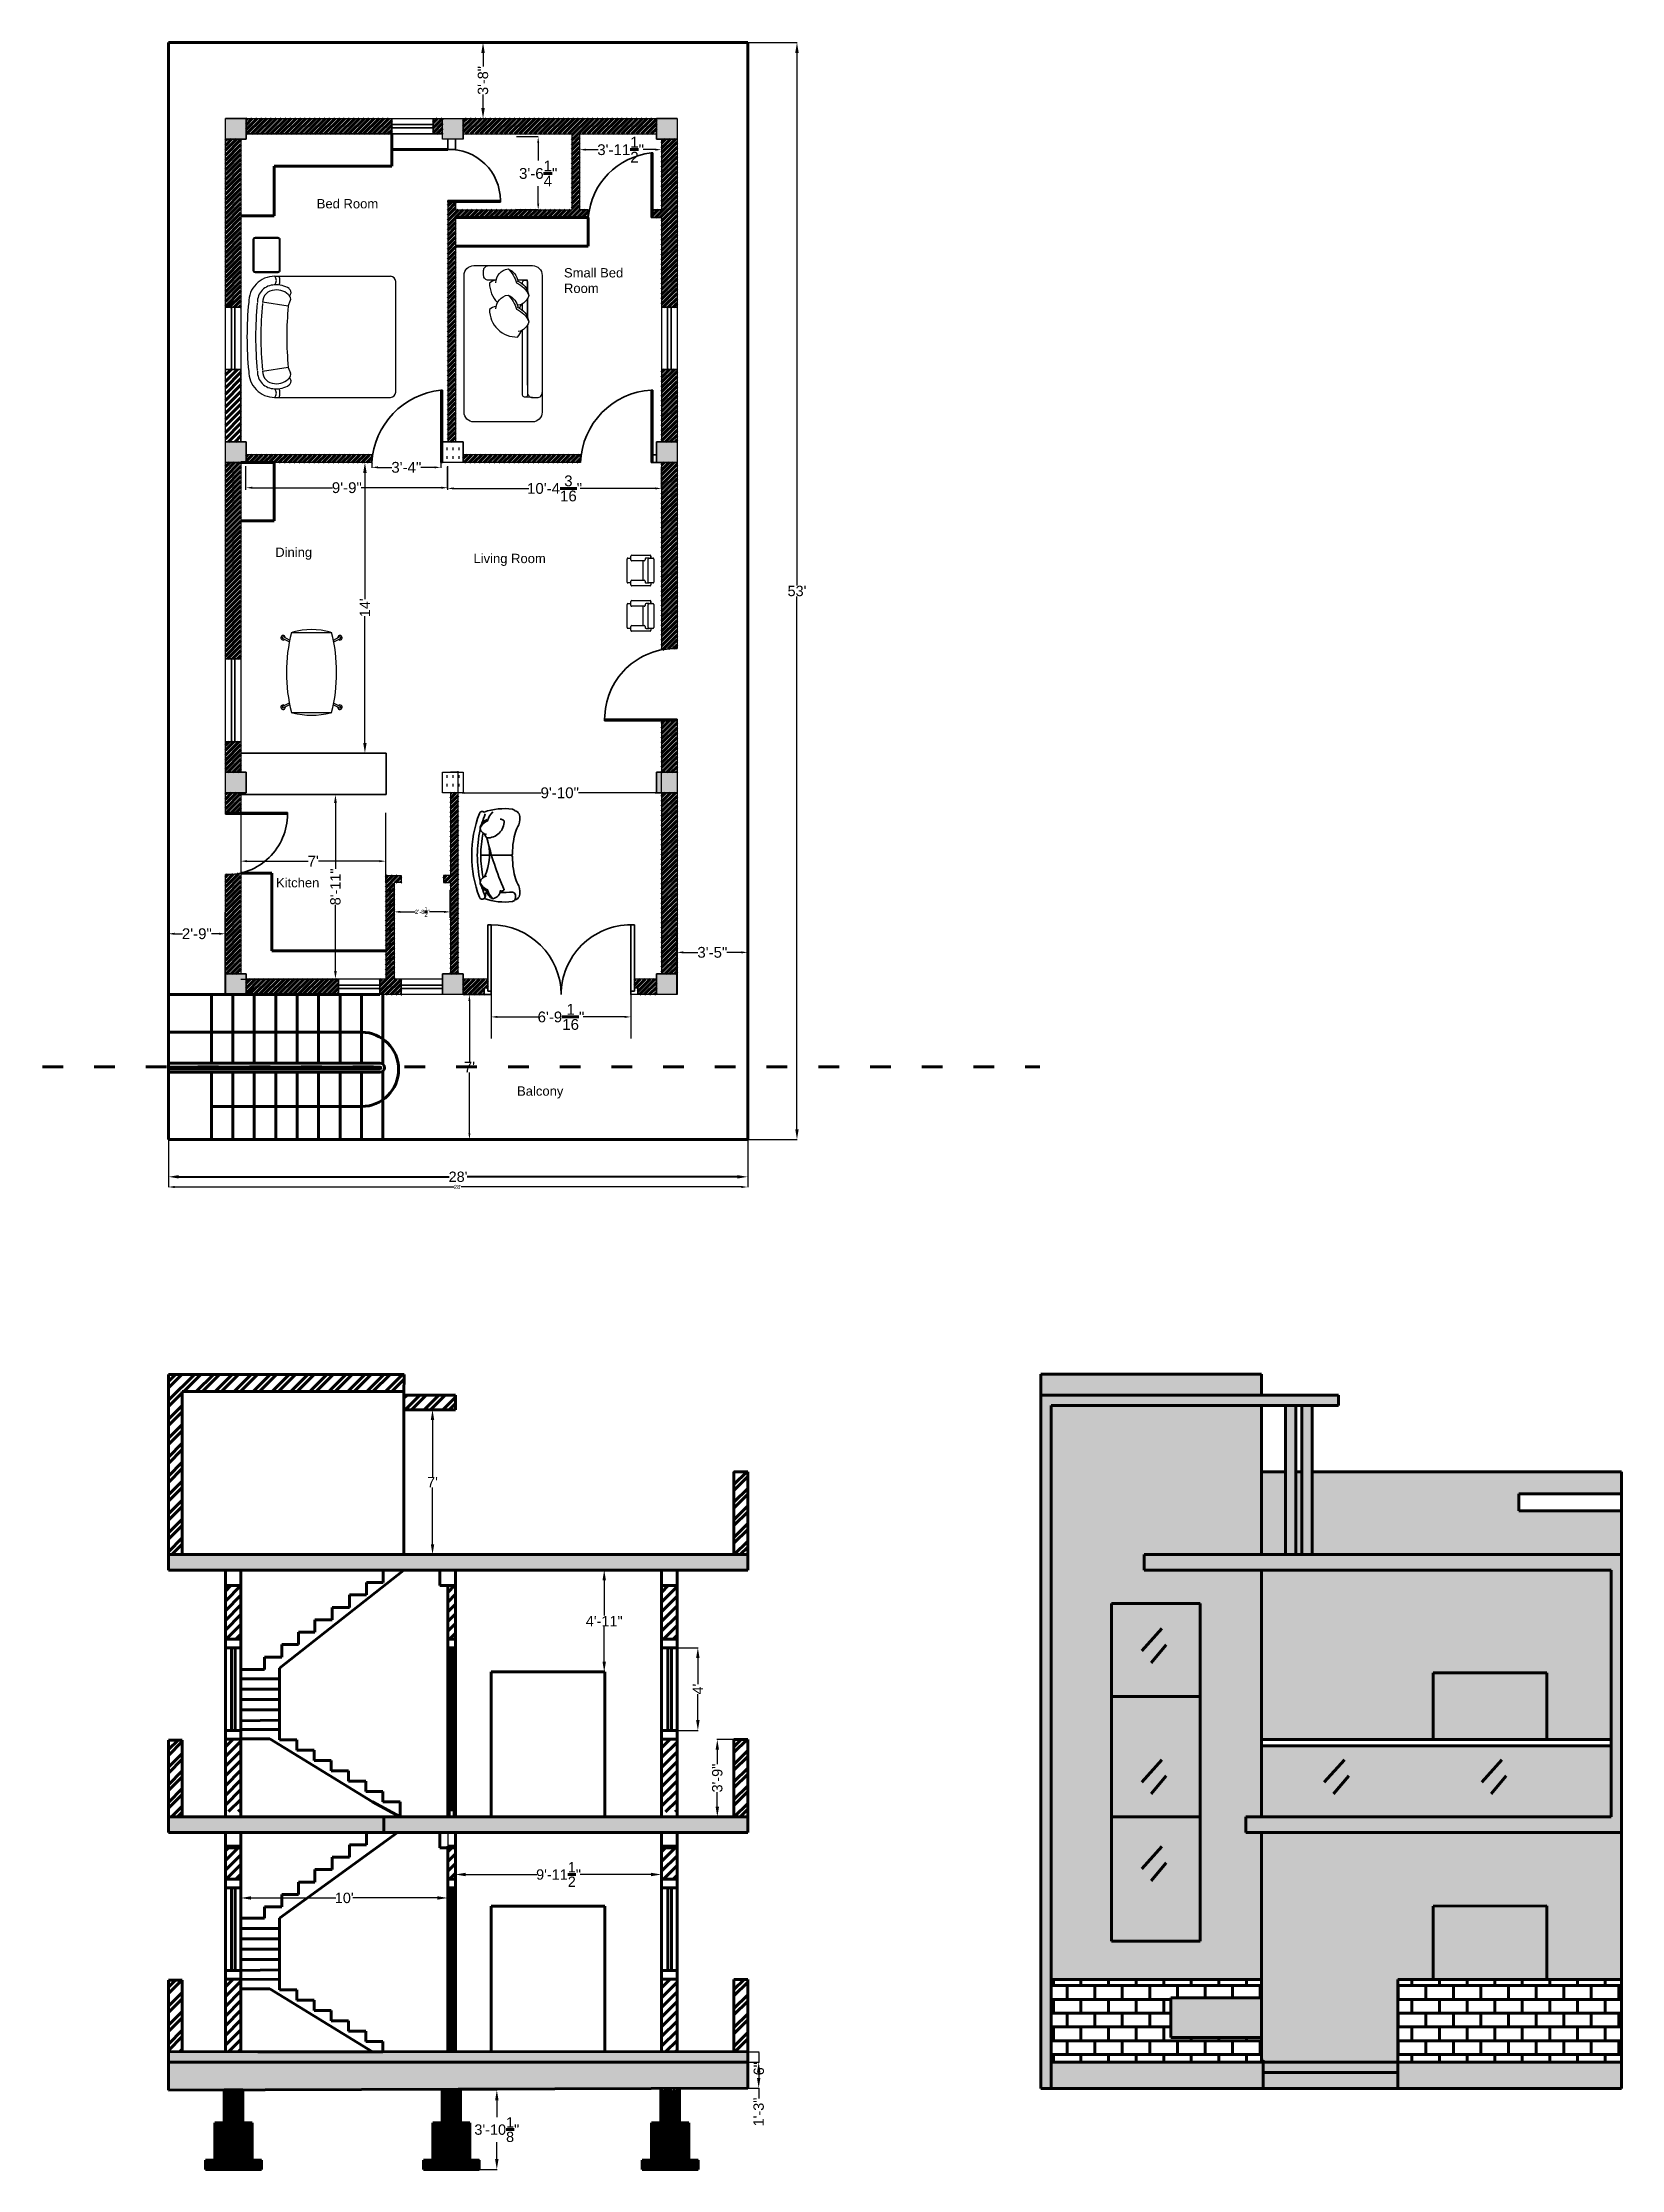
# Model space of a CAD drawing. Header units: inches. Extents: x -10 to 906, y -1163 to 71.
import ezdxf

# ---------------------------------------------------------------- set-up
doc = ezdxf.new("R2010")
doc.units = ezdxf.units.IN
doc.header["$MEASUREMENT"] = 0
doc.linetypes.add('ACAD_ISO03W100', pattern=[30, 12, -18])
doc.layers.get('0').update_dxf_attribs({"lineweight": 35})
for name, color, linetype, plot in [('beam', 254, 'Continuous', False), ('compund wall', 1, 'Continuous', False), ('roof', 51, 'Continuous', False), ('wall', 3, 'Continuous', False)]:
    doc.layers.add(name, color=color, linetype=linetype, plot=plot)
for name, color, linetype, lineweight in [('doors', 4, 'Continuous', 35), ('steps', 191, 'Continuous', 35), ('window', 6, 'Continuous', 35)]:
    doc.layers.add(name, color=color, linetype=linetype, lineweight=lineweight)
doc.styles.add('Annotative', font='Arial.ttf')
doc.styles.get("Standard").update_dxf_attribs({"font": 'Arial.ttf'})
doc.dimstyles.get("Standard").update_dxf_attribs({"dimtxt": 2.4, "dimasz": 3.6, "dimexe": 0.18, "dimexo": 0.0625, "dimgap": 0.09, "dimtad": 0, "dimtih": 1, "dimtoh": 1, "dimdec": 4, "dimzin": 0, "dimdsep": 46, "dimlunit": 4, "dimtxsty": 'Standard', "dimcen": 0.09, "dimadec": 0, "dimazin": 0, "dimtfac": 1, "dimtdec": 4, "dimtofl": 0, "dimtmove": 0, "dimatfit": 3, "dimfxl": 1, "dimtolj": 1, "dimtzin": 0, "dimarcsym": 0})
pattern_1 = [(0, (0, 0), (0, 5), [0.5, -3])]
pattern_2 = [(228.01279, (11.52, 16), (-128, -144), [2.15258, -213.10541]), (184.96974, (10.08, 14.4), (192, 16), [3.69389, -365.6948]), (132.51045, (6.4, 14.08), (160, -176), [2.60461, -257.85652]), (267.27369, (0.16, 10.08), (16, 320), [3.36381, -333.01693]), (292.833654, (0, 6.72), (-80, 192), [3.29848, -326.54997]), (357.27369, (1.28, 3.68), (-320, 16), [3.36381, -333.01693]), (37.69424, (4.64, 3.52), (-208, -160), [4.44846, -440.39758]), (72.25533, (8.16, 6.24), (112, 352), [4.19981, -415.78114]), (121.429566, (9.44, 10.24), (-128, 208), [3.3752, -334.14517]), (175.23636, (7.68, 13.12), (176, -16), [3.85331, -188.8122]), (222.397438, (3.84, 13.44), (-192, -176), [4.98317, -493.334]), (138.81407, (16, 9.92), (-112, 96), [1.70082, -168.38152]), (171.469234, (14.72, 11.04), (208, -32), [3.23579, -320.34418]), (225, (11.52, 11.52), (-2e-15, -16), [2.26274, -20.36468]), (203.19859, (10.4, 13.44), (80, 32), [1.21853, -120.63384]), (291.8014, (9.28, 12.96), (-16, 48), [1.72325, -84.43939]), (30.96376, (9.92, 11.36), (48, 32), [2.79886, -90.49637]), (161.56505, (12.32, 12.8), (32, -16), [2.02386, -48.57259]), (16.38954, (0, 12.96), (160, 48), [2.8352, -280.68552]), (70.34618, (2.72, 13.76), (-64, -176), [2.37858, -235.47852]), (293.19859, (12.32, 16), (-32, 80), [2.43704, -119.41533]), (343.61046, (13.28, 13.76), (-160, 48), [2.8352, -280.68552]), (339.44395, (0, 3.04), (-80, 32), [2.73408, -133.96998]), (294.77514, (2.56, 2.08), (-80, 176), [2.29085, -226.79429]), (66.80141, (12.48, 0), (32, 80), [2.43704, -119.41533]), (17.354025, (13.44, 2.24), (-208, -64), [2.6821, -265.52678]), (69.44395, (4.64, 0), (-32, -80), [1.36704, -135.33702]), (101.30993, (11.52, 0), (-16, 64), [0.81584, -80.76847]), (165.96376, (11.36, 0.8), (48, -16), [3.29848, -62.67121]), (186.009006, (8.16, 1.6), (160, 16), [3.0568, -302.62277]), (303.69007, (9.92, 9.92), (-16, 32), [2.30755, -55.38127]), (353.157227, (11.2, 8), (272, -32), [4.0287, -398.841]), (60.9454, (15.2, 7.52), (-64, -112), [1.6473, -163.08279]), (90, (16, 8.96), (-16, 16), [0.96, -15.04]), (120.25644, (7.84, 2.08), (64, -112), [2.22278, -220.05632]), (48.01279, (6.72, 4), (128, 144), [4.30515, -210.95283]), (0, (9.6, 7.2), (16, 16), [4.16, -11.84]), (325.30485, (13.76, 7.2), (160, -112), [2.52982, -250.45239]), (254.0546, (15.84, 5.76), (-16, -64), [2.32963, -114.15213]), (207.645975, (15.2, 3.52), (-304, -160), [3.79304, -375.51159]), (175.42608, (11.84, 1.76), (-208, 16), [4.01278, -397.26517])]

msp = doc.modelspace()

# ---------------------------------------------------------------- texts
at = {"layer": 'steps', "color": 6, "linetype": 'Continuous', "lineweight": 211, "ltscale": 100000, "transparency": 33554687, "char_height": 5.4, "attachment_point": 1, "style": 'Annotative'}
for s, insert, width in [('Bed Room', (148.75675, -20.23706), 50.6117468), ('Small Bed Room', (292.15669, -60.28262), 37.9588063), ('Dining', (124.68693, -222.29919), 45.5357508), ('Living Room', (239.67289, -225.90075), 72.0709797), ('Kitchen', (125.10776, -413.89986), 26.7294351), ('Balcony', (264.96054, -534.67793), 81.9808443)]:
    msp.add_mtext(s, dxfattribs=dict(at, insert=insert, width=width))

# ---------------------------------------------------------------- blocks, each defined once
blk = doc.blocks.new('part 01')
at = {"color": 0, "linetype": 'Continuous'}
for p, q in [((-670, 700), (0, 700)), ((30, 30), (30, 670)), ((-591, 527), (-740, 550)), ((-591, 527), (-579, 561)), ((-591, 173), (-740, 150)), ((-591, 173), (-579, 139)), ((-670, 0), (0, 0))]:
    blk.add_line(p, q, dxfattribs=at)
for centre, radius, start, end in [((-670, 550), 150, 90, 181.1754), ((-670, 550), 100, 90, 181.1754), ((-670, 550), 70, 90, 181.1754), ((-660, 518), 133, 56.0897, 95.6132), ((-696, 675), 36.2, 316.3972, 43.6028), ((-660, 518), 103, 42.0066, 95.6132), ((-706, 675), 66.2, 337.8298, 22.1702), ((-600, 607), 25, 332.9608, 56.0897), ((0, 670), 30, 0, 90), ((1178, 350), 2008, 174.2835, 185.7165), ((1178, 350), 1958, 174.2835, 185.7165), ((1178, 350), 1928, 174.2835, 185.7165), ((1178, 350), 1778, 174.2835, 185.7165), ((-625, 620), 53.2, 321.0017, 332.9608), ((-602, 570), 25, 340, 42.0066), ((-670, 150), 150, 178.8246, 270), ((-670, 150), 100, 178.8246, 270), ((-670, 150), 70, 178.8246, 270), ((-602, 130), 25, 317.9934, 20), ((-660, 182), 133, 264.3868, 303.9103), ((-660, 182), 103, 264.3868, 317.9934), ((-696, 25), 36.2, 316.3972, 43.6028), ((-706, 25), 66.2, 337.8298, 22.1702), ((-600, 93), 25, 303.9103, 27.0392), ((-625, 80), 53.2, 27.0392, 38.9983), ((0, 30), 30, 270, 0)]:
    blk.add_arc(centre, radius, start, end, dxfattribs=at)
blk = doc.blocks.new('A$C1352')
at = {"color": 0}
for points in [[(0.003, 0.053), (0.003, 0.553, -0.414214), (0.053, 0.603), (0.753, 0.603, -0.414214), (0.803, 0.553), (0.803, 0.053, -0.414214), (0.753, 0.003), (0.053, 0.003, -0.414214)], [(0.023, 0.053), (0.023, 0.553, -0.414214), (0.053, 0.583), (0.753, 0.583, -0.414214), (0.783, 0.553), (0.783, 0.053, -0.414214), (0.753, 0.023), (0.053, 0.023, -0.414214)]]:
    blk.add_lwpolyline(points, format="xyb", close=True, dxfattribs=at)
blk = doc.blocks.new('DAY BED1')
at = {"color": 0}
blk.add_line((0.3, 0.25), (0.225, 0.255), dxfattribs=at)
blk.add_lwpolyline([(-0.3, 0, -0.414214), (-0.4, 0.1), (-0.4, 0.1, 0.317837), (-0.4, 0.1, -0.414214), (-0.4, 0.1), (-0.4, 0.1, 1.186185), (-0.4, 0.1, -0.414214), (-0.4, 0.1), (-0.4, 1.5, -0.414214), (-0.3, 1.6), (0.3, 1.6, -0.414214), (0.4, 1.5), (0.4, 0.1, -0.414214), (0.3, 0)], format="xyb", close=True, dxfattribs=at)
for points in [[(-0.073, 1.45), (-0.15, 1.45, -0.414214), (-0.2, 1.5), (-0.2, 1.55, -0.414214), (-0.15, 1.6)], [(-0.076, 1.425, -0.356772), (0.05, 1.568, -0.249542), (0.154, 1.438, 9.61688)], [(0.05, 1.568, -0.14773), (0.136, 1.422, -0.213343), (0.262, 1.293, -0.178662)], [(-0.073, 1.45, 0.165541), (-0.139, 1.419, 0.200231), (-0.058, 1.221, 0.121523)], [(0.143, 1.442, -0.306663), (0.262, 1.293, -0.30633), (0.154, 1.196, 0.872847)], [(0.25, 1.345), (0.25, 1.45), (0.152, 1.45, -0.414214)], [(0.2, 1.412), (0.2, 1.43, -0.414214), (0.22, 1.45), (0.23, 1.45, -0.414214), (0.25, 1.43)], [(0.25, 1.43), (0.25, 1.345, -0.414214)], [(-0.073, 1.181, 0.165541), (-0.139, 1.15, 0.425989), (0.148, 0.869, 0.121523), (0.187, 0.936, -7.115464)], [(-0.076, 1.156, -0.356772), (0.05, 1.299, -0.249542), (0.154, 1.169, 9.61688)], [(0.05, 1.299, -0.14773), (0.136, 1.153, -0.213343), (0.262, 1.024, -0.178662)], [(0.143, 1.173, -0.306663), (0.262, 1.024, -0.30633), (0.154, 0.926, 0.872847)], [(0.168, 1.163, 0.071865), (0.187, 1.205, -7.115464)], [(0.2, 1.142), (0.2, 1.211, -0.414214)], [(0.25, 1.262), (0.25, 1.075, -0.414214)], [(0.25, 0.992), (0.25, 0.275, -0.414214), (0.23, 0.255), (0.22, 0.255, -0.414214), (0.2, 0.275), (0.2, 0.942, -0.414214)], [(0.25, 0.377), (0.25, 0.3, 0.414214), (0.3, 0.25), (0.35, 0.25, 0.414214), (0.4, 0.3)]]:
    blk.add_lwpolyline(points, format="xyb", dxfattribs=at)
for points in [[(0.25, 1.075), (0.25, 1.262)], [(0.25, 0.377), (0.25, 0.992)]]:
    blk.add_lwpolyline(points, dxfattribs=at)
blk = doc.blocks.new('table 047')
at = {"color": 0}
for p, q in [((92, 192), (64, 246)), ((107, 195), (77, 253)), ((643, 195), (673, 253)), ((658, 192), (686, 246)), ((25, 177), (25, -177)), ((725, 177), (725, -177)), ((92, -192), (64, -246)), ((107, -195), (77, -253)), ((643, -195), (673, -253)), ((658, -192), (686, -246))]:
    blk.add_line(p, q, dxfattribs=at)
for centre, radius, start, end in [((375, -1211), 1431, 75.8453, 104.1547), ((71, 249), 20, 319.5693, 275.5207), ((71, 249), 7.5, 27.545, 207.545), ((679, 249), 20, 264.4793, 220.4307), ((679, 249), 7.5, 332.455, 152.455), ((636, 0), 636, 164.9194, 195.0806), ((375, -1211), 1421, 104.2564, 104.3855), ((375, -1211), 1421, 75.6145, 75.7436), ((114, 0), 636, 344.9194, 15.0806), ((375, 1211), 1421, 255.6145, 255.7436), ((375, 1211), 1431, 255.8453, 284.1547), ((375, 1211), 1421, 284.2564, 284.3855), ((71, -249), 20, 84.4793, 40.4307), ((71, -249), 7.5, 152.455, 332.455), ((679, -249), 20, 139.5693, 95.5207), ((679, -249), 7.5, 207.545, 27.545)]:
    blk.add_arc(centre, radius, start, end, dxfattribs=at)
blk = doc.blocks.new('A$C14264F02')
at = {"color": 0, "transparency": 33554687}
for p, q in [((0, 0.125), (0, 0.6)), ((0, 0.125), (0, 0.6)), ((0.075, 0.625), (0.025, 0.625)), ((0.025, 0.625), (0.075, 0.625)), ((0.075, 0.625), (0.075, 0.675)), ((0.075, 0.625), (0.075, 0.675)), ((0.075, 0.575), (0.075, 0.625)), ((0.075, 0.575), (0.075, 0.5)), ((0.1, 0.7), (0.7, 0.7)), ((0.1, 0.7), (0.7, 0.7)), ((0.725, 0.675), (0.725, 0.575)), ((0.725, 0.675), (0.725, 0.625)), ((0.725, 0.625), (0.775, 0.625)), ((0.725, 0.625), (0.775, 0.625)), ((0.725, 0.5), (0.725, 0.575)), ((0.8, 0.6), (0.8, 0.125)), ((0.8, 0.6), (0.8, 0.125)), ((0.075, 0.1), (0.025, 0.1)), ((0.075, 0.1), (0.025, 0.1)), ((0.075, 0.025), (0.075, 0.1)), ((0.125, 0.1), (0.075, 0.1)), ((0.7, 0.55), (0.1, 0.55)), ((0.1, 0.475), (0.125, 0.475)), ((0.15, 0.45), (0.15, 0.125)), ((0.65, 0.425), (0.15, 0.425)), ((0.65, 0.125), (0.65, 0.45)), ((0.675, 0.475), (0.7, 0.475)), ((0.775, 0.1), (0.675, 0.1)), ((0.775, 0.1), (0.725, 0.1)), ((0.725, 0.1), (0.725, 0.025)), ((0.7, 0), (0.1, 0))]:
    blk.add_line(p, q, dxfattribs=at)
for centre, start, end in [((0.025, 0.6), 90, 180), ((0.025, 0.6), 90, 180), ((0.1, 0.675), 90, 180), ((0.1, 0.675), 90, 180), ((0.1, 0.575), 180, 270), ((0.7, 0.675), 0, 90), ((0.7, 0.675), 360, 90), ((0.7, 0.575), 270, 0), ((0.775, 0.6), 360, 90), ((0.775, 0.6), 0, 90), ((0.025, 0.125), 180, 270), ((0.025, 0.125), 180, 270), ((0.1, 0.5), 180, 270), ((0.1, 0.025), 180, 270), ((0.125, 0.45), 0, 90), ((0.125, 0.125), 270, 360), ((0.675, 0.45), 90, 180), ((0.675, 0.125), 180, 270), ((0.7, 0.5), 270, 360), ((0.7, 0.025), 270, 360), ((0.775, 0.125), 270, 360), ((0.775, 0.125), 270, 360)]:
    blk.add_arc(centre, 0.025, start, end, dxfattribs=at)
blk = doc.blocks.new('*D10')
at = {"layer": 'Defpoints', "color": 0, "linetype": 'Continuous', "lineweight": 211, "ltscale": 10000, "transparency": 16777216}
for p in [(62.7, -565.5), (398.7, -565.5), (398.7, -593)]:
    blk.add_point(p, dxfattribs=at)
at = {"layer": 'roof', "color": 0, "linetype": 'Continuous', "lineweight": -2, "ltscale": 10000, "transparency": 16777216}
for p, q in [((62.7, -565.6), (62.7, -593.2)), ((398.7, -565.6), (398.7, -593.2)), ((66.3, -593), (228.4, -593)), ((395.1, -593), (232.6, -593))]:
    blk.add_line(p, q, dxfattribs=at)
at = {"layer": 'roof', "color": 0, "linetype": 'Continuous', "lineweight": 211, "ltscale": 10000, "transparency": 16777216}
for points in [[(66.3, -592.4), (66.3, -593.6), (62.7, -593)], [(395.1, -592.4), (395.1, -593.6), (398.7, -593)]]:
    blk.add_solid(points, dxfattribs=at)
at = {"layer": 'roof', "color": 0, "linetype": 'Continuous', "lineweight": 211, "ltscale": 10000, "transparency": 16777216, "insert": (230.5, -593), "char_height": 2.4, "width": 1.943, "attachment_point": 5}
blk.add_mtext("\\A1;28'", dxfattribs=at)
blk = doc.blocks.new('*D11')
at = {"layer": 'Defpoints', "color": 0, "linetype": 'Continuous', "lineweight": 211, "ltscale": 100000, "transparency": 16777216}
for p in [(62.7, -565.5), (398.7, -565.5), (398.7, -587.1)]:
    blk.add_point(p, dxfattribs=at)
at = {"layer": 'roof', "color": 0, "linetype": 'Continuous', "lineweight": -2, "ltscale": 100000, "transparency": 16777216}
for p, q in [((62.7, -565.6), (62.7, -587.3)), ((398.7, -565.6), (398.7, -587.3))]:
    blk.add_line(p, q, dxfattribs=at)
at = {"layer": 'roof', "color": 0, "linetype": 'Continuous', "lineweight": 40, "ltscale": 100000, "transparency": 16777216}
for p, q in [((68.7, -587.1), (225.5, -587.1)), ((392.7, -587.1), (236, -587.1))]:
    blk.add_line(p, q, dxfattribs=at)
at = {"layer": 'roof', "color": 0, "linetype": 'Continuous', "lineweight": 211, "ltscale": 100000, "transparency": 16777216}
for points in [[(68.7, -586.1), (68.7, -588.1), (62.7, -587.1)], [(392.7, -586.1), (392.7, -588.1), (398.7, -587.1)]]:
    blk.add_solid(points, dxfattribs=at)
at = {"layer": 'roof', "color": 7, "linetype": 'Continuous', "lineweight": 211, "ltscale": 100000, "transparency": 16777216, "insert": (230.7, -587.1), "char_height": 6, "attachment_point": 5}
blk.add_mtext("\\A1;{\\C7;28'}", dxfattribs=at)
blk = doc.blocks.new('*D12')
at = {"layer": 'Defpoints', "color": 0, "linetype": 'Continuous', "lineweight": 211, "ltscale": 100000, "transparency": 16777216}
for p in [(398.7, 70.5), (398.7, -565.5), (427.3, -565.5)]:
    blk.add_point(p, dxfattribs=at)
at = {"layer": 'roof', "color": 0, "linetype": 'Continuous', "lineweight": -2, "ltscale": 100000, "transparency": 16777216}
for p, q in [((398.8, 70.5), (427.5, 70.5)), ((398.8, -565.5), (427.5, -565.5))]:
    blk.add_line(p, q, dxfattribs=at)
at = {"layer": 'roof', "color": 7, "linetype": 'Continuous', "lineweight": -2, "ltscale": 100000, "transparency": 16777216}
for p, q in [((427.3, 64.5), (427.3, -244.3)), ((427.3, -559.5), (427.3, -250.6))]:
    blk.add_line(p, q, dxfattribs=at)
at = {"layer": 'roof', "color": 7, "linetype": 'Continuous', "lineweight": 211, "ltscale": 100000, "transparency": 16777216}
for points in [[(426.3, 64.5), (428.3, 64.5), (427.3, 70.5)], [(426.3, -559.5), (428.3, -559.5), (427.3, -565.5)]]:
    blk.add_solid(points, dxfattribs=at)
at = {"layer": 'roof', "color": 5, "linetype": 'Continuous', "lineweight": 211, "ltscale": 100000, "transparency": 16777216, "insert": (427.3, -247.5), "char_height": 6, "attachment_point": 5}
blk.add_mtext("\\A1;{\\C7;53'}", dxfattribs=at)
blk = doc.blocks.new('*D13')
at = {"layer": 'Defpoints', "color": 0, "linetype": 'Continuous', "lineweight": 211, "ltscale": 100000, "transparency": 16777216}
for p in [(107.7, -188.9), (224.7, -187.6), (224.7, -188.9)]:
    blk.add_point(p, dxfattribs=at)
at = {"layer": 'roof', "color": 0, "linetype": 'Continuous', "lineweight": -2, "ltscale": 100000, "transparency": 16777216}
for p, q in [((107.7, -188.9), (107.7, -175.1)), ((224.7, -188.9), (224.7, -175.1)), ((111.3, -187.6), (157.8, -187.6)), ((221.1, -187.6), (174.6, -187.6))]:
    blk.add_line(p, q, dxfattribs=at)
at = {"layer": 'roof', "color": 0, "linetype": 'Continuous', "lineweight": 211, "ltscale": 100000, "transparency": 16777216}
for points in [[(111.3, -187), (111.3, -188.2), (107.7, -187.6)], [(221.1, -187), (221.1, -188.2), (224.7, -187.6)]]:
    blk.add_solid(points, dxfattribs=at)
at = {"layer": 'roof', "color": 0, "linetype": 'Continuous', "lineweight": 211, "ltscale": 100000, "transparency": 16777216, "insert": (166.2, -187.6), "char_height": 6.25, "attachment_point": 5}
blk.add_mtext('\\A1;9\'-9"', dxfattribs=at)
blk = doc.blocks.new('*D14')
at = {"layer": 'Defpoints', "color": 0, "linetype": 'Continuous', "lineweight": 211, "ltscale": 100000, "transparency": 16777216}
for p in [(224.6, -188), (348.7, -188), (348.7, -188)]:
    blk.add_point(p, dxfattribs=at)
at = {"layer": 'roof', "color": 0, "linetype": 'Continuous', "lineweight": -2, "ltscale": 100000, "transparency": 16777216}
for p, q in [((224.6, -188), (224.6, -175.5)), ((348.7, -188), (348.7, -175.5)), ((228.2, -188), (271.7, -188)), ((345.1, -188), (301.6, -188))]:
    blk.add_line(p, q, dxfattribs=at)
at = {"layer": 'roof', "color": 0, "linetype": 'Continuous', "lineweight": 211, "ltscale": 100000, "transparency": 16777216}
for points in [[(228.2, -187.4), (228.2, -188.6), (224.6, -188)], [(345.1, -187.4), (345.1, -188.6), (348.7, -188)]]:
    blk.add_solid(points, dxfattribs=at)
at = {"layer": 'roof', "color": 0, "linetype": 'Continuous', "lineweight": 211, "ltscale": 100000, "transparency": 16777216, "insert": (286.7, -188), "char_height": 6.25, "attachment_point": 5}
blk.add_mtext('\\A1;10\'-4{\\H1x;\\S3/16;}"', dxfattribs=at)
blk = doc.blocks.new('*D15')
at = {"layer": 'Defpoints', "color": 0, "linetype": 'Continuous', "lineweight": 211, "ltscale": 100000, "transparency": 16777216}
for p in [(277.2, 15.8), (277.2, -26.5), (277.2, -26.5)]:
    blk.add_point(p, dxfattribs=at)
at = {"layer": 'roof', "color": 0, "linetype": 'Continuous', "lineweight": -2, "ltscale": 100000, "transparency": 16777216}
for p, q in [((277.2, 15.8), (264.7, 15.8)), ((277.2, 12.2), (277.2, 2.1)), ((277.2, -22.9), (277.2, -12.8)), ((277.2, -26.5), (264.7, -26.5))]:
    blk.add_line(p, q, dxfattribs=at)
at = {"layer": 'roof', "color": 0, "linetype": 'Continuous', "lineweight": 211, "ltscale": 100000, "transparency": 16777216}
for points in [[(276.6, 12.2), (277.8, 12.2), (277.2, 15.8)], [(276.6, -22.9), (277.8, -22.9), (277.2, -26.5)]]:
    blk.add_solid(points, dxfattribs=at)
at = {"layer": 'roof', "color": 0, "linetype": 'Continuous', "lineweight": 211, "ltscale": 100000, "transparency": 16777216, "insert": (277.2, -5.4), "char_height": 6.25, "attachment_point": 5}
blk.add_mtext('\\A1;3\'-6{\\H1x;\\S1/4;}"', dxfattribs=at)
blk = doc.blocks.new('*D16')
at = {"layer": 'Defpoints', "color": 0, "linetype": 'Continuous', "lineweight": 211, "ltscale": 100000, "transparency": 16777216}
for p in [(301.2, 9.2), (348.7, 9.2), (348.7, 8.4)]:
    blk.add_point(p, dxfattribs=at)
at = {"layer": 'roof', "color": 0, "linetype": 'Continuous', "lineweight": -2, "ltscale": 100000, "transparency": 16777216}
for p, q in [((301.2, 9.1), (301.2, -4.1)), ((304.8, 8.4), (311.9, 8.4)), ((345.1, 8.4), (338.1, 8.4)), ((348.7, 9.1), (348.7, -4.1))]:
    blk.add_line(p, q, dxfattribs=at)
at = {"layer": 'roof', "color": 0, "linetype": 'Continuous', "lineweight": 211, "ltscale": 100000, "transparency": 16777216}
for points in [[(304.8, 9), (304.8, 7.8), (301.2, 8.4)], [(345.1, 9), (345.1, 7.8), (348.7, 8.4)]]:
    blk.add_solid(points, dxfattribs=at)
at = {"layer": 'roof', "color": 0, "linetype": 'Continuous', "lineweight": 211, "ltscale": 100000, "transparency": 16777216, "insert": (325, 8.4), "char_height": 6.25, "attachment_point": 5}
blk.add_mtext('\\A1;3\'-11{\\H1x;\\S1/2;}"', dxfattribs=at)
blk = doc.blocks.new('*D17')
at = {"layer": 'Defpoints', "color": 0, "linetype": 'Continuous', "lineweight": 211, "ltscale": 100000, "transparency": 16777216}
for p in [(180.7, -173), (220.7, -173), (220.7, -175.8)]:
    blk.add_point(p, dxfattribs=at)
at = {"layer": 'roof', "color": 0, "linetype": 'Continuous', "lineweight": -2, "ltscale": 100000, "transparency": 16777216}
for p, q in [((180.7, -173.1), (180.7, -176)), ((184.3, -175.8), (192.3, -175.8)), ((217.1, -175.8), (209.1, -175.8)), ((220.7, -173.1), (220.7, -176))]:
    blk.add_line(p, q, dxfattribs=at)
at = {"layer": 'roof', "color": 0, "linetype": 'Continuous', "lineweight": 211, "ltscale": 100000, "transparency": 16777216}
for points in [[(184.3, -175.2), (184.3, -176.4), (180.7, -175.8)], [(217.1, -175.2), (217.1, -176.4), (220.7, -175.8)]]:
    blk.add_solid(points, dxfattribs=at)
at = {"layer": 'roof', "color": 0, "linetype": 'Continuous', "lineweight": 211, "ltscale": 100000, "transparency": 16777216, "insert": (200.7, -175.8), "char_height": 6.25, "attachment_point": 5}
blk.add_mtext('\\A1;3\'-4"', dxfattribs=at)
blk = doc.blocks.new('*D19')
at = {"layer": 'Defpoints', "color": 0, "linetype": 'Continuous', "lineweight": 211, "ltscale": 100000, "transparency": 16777216}
for p in [(104.7, -375.9), (188.7, -375.9), (188.7, -404.1)]:
    blk.add_point(p, dxfattribs=at)
at = {"layer": 'roof', "color": 0, "linetype": 'Continuous', "lineweight": -2, "ltscale": 100000, "transparency": 16777216}
for p, q in [((104.7, -376), (104.7, -416.6)), ((188.7, -376), (188.7, -416.6)), ((108.3, -404.1), (143.8, -404.1)), ((185.1, -404.1), (149.7, -404.1))]:
    blk.add_line(p, q, dxfattribs=at)
at = {"layer": 'roof', "color": 0, "linetype": 'Continuous', "lineweight": 211, "ltscale": 100000, "transparency": 16777216}
for points in [[(108.3, -403.5), (108.3, -404.7), (104.7, -404.1)], [(185.1, -403.5), (185.1, -404.7), (188.7, -404.1)]]:
    blk.add_solid(points, dxfattribs=at)
at = {"layer": 'roof', "color": 0, "linetype": 'Continuous', "lineweight": 211, "ltscale": 100000, "transparency": 16777216, "insert": (146.7, -404.1), "char_height": 6.25, "attachment_point": 5}
blk.add_mtext("\\A1;7'", dxfattribs=at)
blk = doc.blocks.new('*D20')
at = {"layer": 'Defpoints', "color": 0, "linetype": 'Continuous', "lineweight": 211, "ltscale": 100000, "transparency": 16777216}
for p in [(193.7, -437), (226.2, -433.5), (226.2, -437)]:
    blk.add_point(p, dxfattribs=at)
at = {"layer": 'roof', "color": 0, "linetype": 'Continuous', "lineweight": -2, "ltscale": 100000, "transparency": 16777216}
for p, q in [((193.7, -437), (193.7, -421)), ((226.2, -437), (226.2, -421)), ((197.3, -433.5), (205.8, -433.5)), ((222.6, -433.5), (214.2, -433.5))]:
    blk.add_line(p, q, dxfattribs=at)
at = {"layer": 'roof', "color": 0, "linetype": 'Continuous', "lineweight": 211, "ltscale": 100000, "transparency": 16777216}
for points in [[(197.3, -432.9), (197.3, -434.1), (193.7, -433.5)], [(222.6, -432.9), (222.6, -434.1), (226.2, -433.5)]]:
    blk.add_solid(points, dxfattribs=at)
at = {"layer": 'roof', "color": 0, "linetype": 'Continuous', "lineweight": 211, "ltscale": 100000, "transparency": 16777216, "insert": (210, -433.5), "char_height": 2.4, "attachment_point": 5}
blk.add_mtext('\\A1;2\'-8{\\H1x;\\S1/2;}"', dxfattribs=at)
blk = doc.blocks.new('*D21')
at = {"layer": 'Defpoints', "color": 0, "linetype": 'Continuous', "lineweight": 211, "ltscale": 100000, "transparency": 16777216}
for p in [(233.7, -481.5), (233.7, -565.5), (237.3, -565.5)]:
    blk.add_point(p, dxfattribs=at)
at = {"layer": 'roof', "color": 0, "linetype": 'Continuous', "lineweight": -2, "ltscale": 100000, "transparency": 16777216}
for p, q in [((233.7, -481.5), (249.8, -481.5)), ((237.3, -485.1), (237.3, -520.3)), ((237.3, -561.9), (237.3, -526.7)), ((233.7, -565.5), (249.8, -565.5))]:
    blk.add_line(p, q, dxfattribs=at)
at = {"layer": 'roof', "color": 0, "linetype": 'Continuous', "lineweight": 211, "ltscale": 100000, "transparency": 16777216}
for points in [[(236.7, -485.1), (237.9, -485.1), (237.3, -481.5)], [(236.7, -561.9), (237.9, -561.9), (237.3, -565.5)]]:
    blk.add_solid(points, dxfattribs=at)
at = {"layer": 'roof', "color": 0, "linetype": 'Continuous', "lineweight": 211, "ltscale": 100000, "transparency": 16777216, "insert": (237.3, -523.5), "char_height": 6.25, "attachment_point": 5}
blk.add_mtext("\\A1;7'", dxfattribs=at)
blk = doc.blocks.new('*D22')
at = {"layer": 'Defpoints', "color": 0, "linetype": 'Continuous', "lineweight": 211, "ltscale": 100000, "transparency": 16777216}
for p in [(398.7, -457), (357.7, -481.5), (398.7, -481.5)]:
    blk.add_point(p, dxfattribs=at)
at = {"layer": 'roof', "color": 0, "linetype": 'Continuous', "lineweight": -2, "ltscale": 100000, "transparency": 16777216}
for p, q in [((357.7, -481.4), (357.7, -444.5)), ((398.7, -481.4), (398.7, -444.5)), ((361.3, -457), (369.8, -457)), ((395.1, -457), (386.6, -457))]:
    blk.add_line(p, q, dxfattribs=at)
at = {"layer": 'roof', "color": 0, "linetype": 'Continuous', "lineweight": 211, "ltscale": 100000, "transparency": 16777216}
for points in [[(361.3, -456.4), (361.3, -457.6), (357.7, -457)], [(395.1, -456.4), (395.1, -457.6), (398.7, -457)]]:
    blk.add_solid(points, dxfattribs=at)
at = {"layer": 'roof', "color": 0, "linetype": 'Continuous', "lineweight": 211, "ltscale": 100000, "transparency": 16777216, "insert": (378.2, -457), "char_height": 6.25, "attachment_point": 5}
blk.add_mtext('\\A1;3\'-5"', dxfattribs=at)
blk = doc.blocks.new('*D23')
at = {"layer": 'Defpoints', "color": 0, "linetype": 'Continuous', "lineweight": 211, "ltscale": 100000, "transparency": 16777216}
for p in [(62.7, -446.2), (62.7, -481.5), (95.7, -481.5)]:
    blk.add_point(p, dxfattribs=at)
at = {"layer": 'roof', "color": 0, "linetype": 'Continuous', "lineweight": -2, "ltscale": 100000, "transparency": 16777216}
for p, q in [((62.7, -481.4), (62.7, -433.7)), ((95.7, -481.4), (95.7, -433.7)), ((66.3, -446.2), (70.8, -446.2)), ((92.1, -446.2), (87.7, -446.2))]:
    blk.add_line(p, q, dxfattribs=at)
at = {"layer": 'roof', "color": 0, "linetype": 'Continuous', "lineweight": 211, "ltscale": 100000, "transparency": 16777216}
for points in [[(66.3, -445.6), (66.3, -446.8), (62.7, -446.2)], [(92.1, -445.6), (92.1, -446.8), (95.7, -446.2)]]:
    blk.add_solid(points, dxfattribs=at)
at = {"layer": 'roof', "color": 0, "linetype": 'Continuous', "lineweight": 211, "ltscale": 100000, "transparency": 16777216, "insert": (79.2, -446.2), "char_height": 6.25, "attachment_point": 5}
blk.add_mtext('\\A1;2\'-9"', dxfattribs=at)
blk = doc.blocks.new('*D24')
at = {"layer": 'Defpoints', "color": 0, "linetype": 'Continuous', "lineweight": 211, "ltscale": 100000, "transparency": 16777216}
for p in [(249.9, -479.5), (331, -479.5), (331, -494.4)]:
    blk.add_point(p, dxfattribs=at)
at = {"layer": 'roof', "color": 0, "linetype": 'Continuous', "lineweight": -2, "ltscale": 100000, "transparency": 16777216}
for p, q in [((249.9, -479.6), (249.9, -506.9)), ((331, -479.6), (331, -506.9)), ((253.5, -494.4), (277.6, -494.4)), ((327.4, -494.4), (303.2, -494.4))]:
    blk.add_line(p, q, dxfattribs=at)
at = {"layer": 'roof', "color": 0, "linetype": 'Continuous', "lineweight": 211, "ltscale": 100000, "transparency": 16777216}
for points in [[(253.5, -493.8), (253.5, -495), (249.9, -494.4)], [(327.4, -493.8), (327.4, -495), (331, -494.4)]]:
    blk.add_solid(points, dxfattribs=at)
at = {"layer": 'roof', "color": 0, "linetype": 'Continuous', "lineweight": 211, "ltscale": 100000, "transparency": 16777216, "insert": (290.4, -494.4), "char_height": 6.25, "attachment_point": 5}
blk.add_mtext('\\A1;6\'-9{\\H1x;\\S1/16;}"', dxfattribs=at)
blk = doc.blocks.new('*D25')
at = {"layer": 'Defpoints', "color": 0, "linetype": 'Continuous', "lineweight": 211, "ltscale": 100000, "transparency": 16777216}
for p in [(230.7, -364.5), (348.7, -364.5), (348.7, -364.5)]:
    blk.add_point(p, dxfattribs=at)
at = {"layer": 'roof', "color": 0, "linetype": 'Continuous', "lineweight": -2, "ltscale": 100000, "transparency": 16777216}
for p, q in [((230.7, -364.4), (230.7, -352)), ((348.7, -364.4), (348.7, -352)), ((234.3, -364.5), (278.9, -364.5)), ((345.1, -364.5), (300.6, -364.5))]:
    blk.add_line(p, q, dxfattribs=at)
at = {"layer": 'roof', "color": 0, "linetype": 'Continuous', "lineweight": 211, "ltscale": 100000, "transparency": 16777216}
for points in [[(234.3, -363.9), (234.3, -365.1), (230.7, -364.5)], [(345.1, -363.9), (345.1, -365.1), (348.7, -364.5)]]:
    blk.add_solid(points, dxfattribs=at)
at = {"layer": 'roof', "color": 0, "linetype": 'Continuous', "lineweight": 211, "ltscale": 100000, "transparency": 16777216, "insert": (289.7, -364.5), "char_height": 6.25, "attachment_point": 5}
blk.add_mtext('\\A1;9\'-10"', dxfattribs=at)
blk = doc.blocks.new('*D26')
at = {"layer": 'Defpoints', "color": 0, "linetype": 'Continuous', "lineweight": 211, "ltscale": 100000, "transparency": 16777216}
for p in [(232.2, -1116.5), (232.2, -1162.6), (253.2, -1162.6)]:
    blk.add_point(p, dxfattribs=at)
at = {"layer": 'roof', "color": 0, "linetype": 'Continuous', "lineweight": -2, "ltscale": 100000, "transparency": 16777216}
for p, q in [((232.3, -1116.5), (253.4, -1116.5)), ((253.2, -1122.5), (253.2, -1132.3)), ((253.2, -1156.6), (253.2, -1146.7)), ((232.3, -1162.6), (253.4, -1162.6))]:
    blk.add_line(p, q, dxfattribs=at)
at = {"layer": 'roof', "color": 0, "linetype": 'Continuous', "lineweight": 211, "ltscale": 100000, "transparency": 16777216}
for points in [[(252.2, -1122.5), (254.2, -1122.5), (253.2, -1116.5)], [(252.2, -1156.6), (254.2, -1156.6), (253.2, -1162.6)]]:
    blk.add_solid(points, dxfattribs=at)
at = {"layer": 'roof', "color": 0, "linetype": 'Continuous', "lineweight": 211, "ltscale": 100000, "transparency": 16777216, "insert": (253.2, -1139.5), "char_height": 6, "attachment_point": 5}
blk.add_mtext('\\A1;3\'-10{\\H1x;\\S1/8;}"', dxfattribs=at)
blk = doc.blocks.new('*D27')
at = {"layer": 'Defpoints', "color": 0, "linetype": 'Continuous', "lineweight": 211, "ltscale": 100000, "transparency": 16777216}
for p in [(229.2, -975.2), (348.7, -975.2), (348.7, -991.6)]:
    blk.add_point(p, dxfattribs=at)
at = {"layer": 'roof', "color": 0, "linetype": 'Continuous', "lineweight": -2, "ltscale": 100000, "transparency": 16777216}
for p, q in [((229.2, -975.2), (229.2, -991.8)), ((348.7, -975.2), (348.7, -991.8)), ((235.2, -991.6), (276.4, -991.6)), ((342.7, -991.6), (301.6, -991.6))]:
    blk.add_line(p, q, dxfattribs=at)
at = {"layer": 'roof', "color": 0, "linetype": 'Continuous', "lineweight": 211, "ltscale": 100000, "transparency": 16777216}
for points in [[(235.2, -990.6), (235.2, -992.6), (229.2, -991.6)], [(342.7, -990.6), (342.7, -992.6), (348.7, -991.6)]]:
    blk.add_solid(points, dxfattribs=at)
at = {"layer": 'roof', "color": 0, "linetype": 'Continuous', "lineweight": 211, "ltscale": 100000, "transparency": 16777216, "insert": (289, -991.6), "char_height": 6, "attachment_point": 5}
blk.add_mtext('\\A1;9\'-11{\\H1x;\\S1/2;}"', dxfattribs=at)
blk = doc.blocks.new('*D28')
at = {"layer": 'Defpoints', "color": 0, "linetype": 'Continuous', "lineweight": 211, "ltscale": 100000, "transparency": 16777216}
for p in [(315.5, -815.1), (315.8, -815.1), (315.8, -874.2)]:
    blk.add_point(p, dxfattribs=at)
at = {"layer": 'roof', "color": 0, "linetype": 'Continuous', "lineweight": -2, "ltscale": 100000, "transparency": 16777216}
for p, q in [((315.7, -815.1), (315.3, -815.1)), ((315.5, -821.1), (315.5, -841.5)), ((315.5, -868.2), (315.5, -847.8)), ((315.7, -874.2), (315.3, -874.2))]:
    blk.add_line(p, q, dxfattribs=at)
at = {"layer": 'roof', "color": 0, "linetype": 'Continuous', "lineweight": 211, "ltscale": 100000, "transparency": 16777216}
for points in [[(314.5, -821.1), (316.5, -821.1), (315.5, -815.1)], [(314.5, -868.2), (316.5, -868.2), (315.5, -874.2)]]:
    blk.add_solid(points, dxfattribs=at)
at = {"layer": 'roof', "color": 0, "linetype": 'Continuous', "lineweight": 211, "ltscale": 100000, "transparency": 16777216, "insert": (315.5, -844.7), "char_height": 6, "attachment_point": 5}
blk.add_mtext('\\A1;4\'-11"', dxfattribs=at)
blk = doc.blocks.new('*D29')
at = {"layer": 'Defpoints', "color": 0, "linetype": 'Continuous', "lineweight": 211, "ltscale": 100000, "transparency": 16777216}
for p in [(199.3, -722.1), (199.3, -806.1), (215.9, -806.1)]:
    blk.add_point(p, dxfattribs=at)
at = {"layer": 'roof', "color": 0, "linetype": 'Continuous', "lineweight": -2, "ltscale": 100000, "transparency": 16777216}
for p, q in [((199.4, -722.1), (216.1, -722.1)), ((215.9, -728.1), (215.9, -761)), ((215.9, -800.1), (215.9, -767.2)), ((199.4, -806.1), (216.1, -806.1))]:
    blk.add_line(p, q, dxfattribs=at)
at = {"layer": 'roof', "color": 0, "linetype": 'Continuous', "lineweight": 211, "ltscale": 100000, "transparency": 16777216}
for points in [[(214.9, -728.1), (216.9, -728.1), (215.9, -722.1)], [(214.9, -800.1), (216.9, -800.1), (215.9, -806.1)]]:
    blk.add_solid(points, dxfattribs=at)
at = {"layer": 'roof', "color": 0, "linetype": 'Continuous', "lineweight": 211, "ltscale": 100000, "transparency": 16777216, "insert": (215.9, -764.1), "char_height": 6, "attachment_point": 5}
blk.add_mtext("\\A1;7'", dxfattribs=at)
blk = doc.blocks.new('*D30')
at = {"layer": 'Defpoints', "color": 0, "linetype": 'Continuous', "lineweight": 211, "ltscale": 100000, "transparency": 16777216}
for p in [(390.7, -913.3), (381.1, -958.2), (390.7, -958.2)]:
    blk.add_point(p, dxfattribs=at)
at = {"layer": 'roof', "color": 0, "linetype": 'Continuous', "lineweight": -2, "ltscale": 100000, "transparency": 16777216}
for p, q in [((390.7, -913.3), (380.9, -913.3)), ((381.1, -919.3), (381.1, -927.7)), ((381.1, -952.2), (381.1, -943.8)), ((390.7, -958.2), (380.9, -958.2))]:
    blk.add_line(p, q, dxfattribs=at)
at = {"layer": 'roof', "color": 0, "linetype": 'Continuous', "lineweight": 211, "ltscale": 100000, "transparency": 16777216}
for points in [[(380.1, -919.3), (382.1, -919.3), (381.1, -913.3)], [(380.1, -952.2), (382.1, -952.2), (381.1, -958.2)]]:
    blk.add_solid(points, dxfattribs=at)
at = {"layer": 'roof', "color": 0, "linetype": 'Continuous', "lineweight": 211, "ltscale": 100000, "transparency": 16777216, "insert": (381.1, -935.7), "char_height": 6, "attachment_point": 5, "rotation": 90}
blk.add_mtext('\\A1;3\'-9"', dxfattribs=at)
blk = doc.blocks.new('*D31')
at = {"layer": 'Defpoints', "color": 0, "linetype": 'Continuous', "lineweight": 211, "ltscale": 100000, "transparency": 16777216}
for p in [(398.7, -1094.5), (398.7, -1100.4), (405.2, -1100.4)]:
    blk.add_point(p, dxfattribs=at)
at = {"layer": 'roof', "color": 0, "linetype": 'Continuous', "lineweight": -2, "ltscale": 100000, "transparency": 16777216}
for p, q in [((398.8, -1094.5), (405.4, -1094.5)), ((405.2, -1094.7), (405.2, -1100.2)), ((398.8, -1100.4), (405.4, -1100.4)), ((405.2, -1100.4), (405.2, -1100.6))]:
    blk.add_line(p, q, dxfattribs=at)
at = {"layer": 'roof', "color": 0, "linetype": 'Continuous', "lineweight": 211, "ltscale": 100000, "transparency": 16777216}
for points in [[(405.2, -1094.7), (405.2, -1094.7), (405.2, -1094.5)], [(405.2, -1100.2), (405.2, -1100.2), (405.2, -1100.4)]]:
    blk.add_solid(points, dxfattribs=at)
at = {"layer": 'roof', "color": 0, "linetype": 'Continuous', "lineweight": 211, "ltscale": 100000, "transparency": 16777216, "insert": (405.2, -1104.2), "char_height": 6, "attachment_point": 5, "rotation": 90}
blk.add_mtext('\\A1;6"', dxfattribs=at)
blk = doc.blocks.new('*D32')
at = {"layer": 'Defpoints', "color": 0, "linetype": 'Continuous', "lineweight": 211, "ltscale": 100000, "transparency": 16777216}
for p in [(398.7, -1100.4), (398.7, -1115.5), (405.1, -1115.5)]:
    blk.add_point(p, dxfattribs=at)
at = {"layer": 'roof', "color": 0, "linetype": 'Continuous', "lineweight": -2, "ltscale": 100000, "transparency": 16777216}
for p, q in [((398.8, -1100.4), (405.3, -1100.4)), ((405.1, -1106.4), (405.1, -1109.5)), ((398.8, -1115.5), (405.3, -1115.5)), ((405.1, -1115.5), (405.1, -1121.5))]:
    blk.add_line(p, q, dxfattribs=at)
at = {"layer": 'roof', "color": 0, "linetype": 'Continuous', "lineweight": 211, "ltscale": 100000, "transparency": 16777216}
for points in [[(404.1, -1106.4), (406.1, -1106.4), (405.1, -1100.4)], [(404.1, -1109.5), (406.1, -1109.5), (405.1, -1115.5)]]:
    blk.add_solid(points, dxfattribs=at)
at = {"layer": 'roof', "color": 0, "linetype": 'Continuous', "lineweight": 211, "ltscale": 100000, "transparency": 16777216, "insert": (405.1, -1129.3), "char_height": 6, "attachment_point": 5, "rotation": 90}
blk.add_mtext('\\A1;1\'-3"', dxfattribs=at)
blk = doc.blocks.new('*D33')
at = {"layer": 'Defpoints', "color": 0, "linetype": 'Continuous', "lineweight": 211, "ltscale": 100000, "transparency": 16777216}
for p in [(104.7, -967.2), (224.7, -967.2), (224.7, -1005.2)]:
    blk.add_point(p, dxfattribs=at)
at = {"layer": 'roof', "color": 0, "linetype": 'Continuous', "lineweight": -2, "ltscale": 100000, "transparency": 16777216}
for p, q in [((104.7, -967.2), (104.7, -1005.4)), ((224.7, -967.2), (224.7, -1005.4)), ((110.7, -1005.2), (159.8, -1005.2)), ((218.7, -1005.2), (169.6, -1005.2))]:
    blk.add_line(p, q, dxfattribs=at)
at = {"layer": 'roof', "color": 0, "linetype": 'Continuous', "lineweight": 211, "ltscale": 100000, "transparency": 16777216}
for points in [[(110.7, -1004.2), (110.7, -1006.2), (104.7, -1005.2)], [(218.7, -1004.2), (218.7, -1006.2), (224.7, -1005.2)]]:
    blk.add_solid(points, dxfattribs=at)
at = {"layer": 'roof', "color": 0, "linetype": 'Continuous', "lineweight": 211, "ltscale": 100000, "transparency": 16777216, "insert": (164.7, -1005.2), "char_height": 6, "attachment_point": 5}
blk.add_mtext("\\A1;10'", dxfattribs=at)
blk = doc.blocks.new('*D34')
at = {"layer": 'Defpoints', "color": 0, "linetype": 'Continuous', "lineweight": 211, "ltscale": 100000, "transparency": 16777216}
for p in [(104.9, -365.5), (104.7, -472.5), (159.6, -472.5)]:
    blk.add_point(p, dxfattribs=at)
at = {"layer": 'roof', "color": 0, "linetype": 'Continuous', "lineweight": -2, "ltscale": 100000, "transparency": 16777216}
for p, q in [((105, -365.5), (159.8, -365.5)), ((159.6, -370.3), (159.6, -408.6)), ((159.6, -467.7), (159.6, -429.4)), ((104.8, -472.5), (159.8, -472.5))]:
    blk.add_line(p, q, dxfattribs=at)
at = {"layer": 'roof', "color": 0, "linetype": 'Continuous', "lineweight": 211, "ltscale": 100000, "transparency": 16777216}
for points in [[(158.8, -370.3), (160.4, -370.3), (159.6, -365.5)], [(158.8, -467.7), (160.4, -467.7), (159.6, -472.5)]]:
    blk.add_solid(points, dxfattribs=at)
at = {"layer": 'roof', "color": 0, "linetype": 'Continuous', "lineweight": 211, "ltscale": 100000, "transparency": 16777216, "insert": (159.6, -419), "char_height": 6, "attachment_point": 5, "rotation": 90}
blk.add_mtext('\\A1;8\'-11"', dxfattribs=at)
blk = doc.blocks.new('*D35')
at = {"layer": 'Defpoints', "color": 0, "linetype": 'Continuous', "lineweight": 211, "ltscale": 100000, "transparency": 16777216}
for p in [(180.7, -173), (176.7, -341.5), (180.7, -341.5)]:
    blk.add_point(p, dxfattribs=at)
at = {"layer": 'steps', "color": 0, "linetype": 'Continuous', "lineweight": -2, "ltscale": 100000, "transparency": 16777216}
for p, q in [((180.7, -173), (176.5, -173)), ((176.7, -179), (176.7, -252.3)), ((176.7, -335.5), (176.7, -262.1)), ((180.7, -341.5), (176.5, -341.5))]:
    blk.add_line(p, q, dxfattribs=at)
at = {"layer": 'steps', "color": 0, "linetype": 'Continuous', "lineweight": 211, "ltscale": 100000, "transparency": 16777216}
for points in [[(175.7, -179), (177.7, -179), (176.7, -173)], [(175.7, -335.5), (177.7, -335.5), (176.7, -341.5)]]:
    blk.add_solid(points, dxfattribs=at)
at = {"layer": 'steps', "color": 0, "linetype": 'Continuous', "lineweight": 211, "ltscale": 100000, "transparency": 16777216, "insert": (176.7, -257.2), "char_height": 6, "attachment_point": 5, "rotation": 90}
blk.add_mtext("\\A1;14'", dxfattribs=at)
blk = doc.blocks.new('*D36')
at = {"layer": 'Defpoints', "color": 0, "linetype": 'Continuous', "lineweight": 211, "ltscale": 100000, "transparency": 16777216}
for p in [(245.6, 70.5), (245.2, 26.5), (245.6, 26.5)]:
    blk.add_point(p, dxfattribs=at)
at = {"layer": 'steps', "color": 0, "linetype": 'Continuous', "lineweight": -2, "ltscale": 100000, "transparency": 16777216}
for p, q in [((245.5, 70.5), (245, 70.5)), ((245.2, 64.5), (245.2, 56.6)), ((245.2, 32.5), (245.2, 40.4)), ((245.5, 26.5), (245, 26.5))]:
    blk.add_line(p, q, dxfattribs=at)
at = {"layer": 'steps', "color": 0, "linetype": 'Continuous', "lineweight": 211, "ltscale": 100000, "transparency": 16777216}
for points in [[(244.2, 64.5), (246.2, 64.5), (245.2, 70.5)], [(244.2, 32.5), (246.2, 32.5), (245.2, 26.5)]]:
    blk.add_solid(points, dxfattribs=at)
at = {"layer": 'steps', "color": 0, "linetype": 'Continuous', "lineweight": 211, "ltscale": 100000, "transparency": 16777216, "insert": (245.2, 48.5), "char_height": 6, "attachment_point": 5, "rotation": 90}
blk.add_mtext('\\A1;3\'-8"', dxfattribs=at)
blk = doc.blocks.new('*D37')
at = {"layer": 'Defpoints', "color": 0, "linetype": 'Continuous', "lineweight": 211, "ltscale": 100000, "transparency": 16777216}
for p in [(357.7, -860.1), (357.7, -908.1), (369.8, -908.1)]:
    blk.add_point(p, dxfattribs=at)
at = {"layer": 'steps', "color": 0, "linetype": 'Continuous', "lineweight": -2, "ltscale": 100000, "transparency": 16777216}
for p, q in [((357.8, -860.1), (370, -860.1)), ((369.8, -866.1), (369.8, -881.2)), ((369.8, -902.1), (369.8, -887.1)), ((357.8, -908.1), (370, -908.1))]:
    blk.add_line(p, q, dxfattribs=at)
at = {"layer": 'steps', "color": 0, "linetype": 'Continuous', "lineweight": 211, "ltscale": 100000, "transparency": 16777216}
for points in [[(368.8, -866.1), (370.8, -866.1), (369.8, -860.1)], [(368.8, -902.1), (370.8, -902.1), (369.8, -908.1)]]:
    blk.add_solid(points, dxfattribs=at)
at = {"layer": 'steps', "color": 0, "linetype": 'Continuous', "lineweight": 211, "ltscale": 100000, "transparency": 16777216, "insert": (369.8, -884.1), "char_height": 6, "attachment_point": 5, "rotation": 90}
blk.add_mtext("\\A1;4'", dxfattribs=at)

# ---------------------------------------------------------------- dimensions: what is measured, and where the dimension line sits
at = {"layer": 'roof', "color": 7, "linetype": 'Continuous', "lineweight": 211, "ltscale": 100000, "transparency": 33554687}
dim = msp.add_linear_dim(base=(427.29843, -565.49093), p1=(398.74398, 70.50907), p2=(398.74398, -565.49093), angle=90, text='{\\C7;<>}', dimstyle='Standard', override={"dimtxt": 6, "dimasz": 6, "dimclrd": 7, "dimclrt": 5}, dxfattribs=at)
dim.commit()
dim.dimension.update_dxf_attribs({"geometry": '*D12', "text_midpoint": (427.29843, -247.49093)})
for base, p1, p2, override, picture, middle in [((277.22638, -26.49093), (277.22638, 15.75187), (277.22638, -26.49093), {"dimtxt": 6.25, "dimexe": 12.5}, '*D15', (277.22638, -5.36953)), ((159.58573, -472.49093), (104.93375, -365.45144), (104.74398, -472.49093), {"dimtxt": 6, "dimasz": 4.8, "dimtih": 0, "dimtoh": 0, "dimdec": 0, "dimtdec": 0}, '*D34', (159.58573, -418.97118)), ((237.27202, -565.49093), (233.68154, -481.49093), (233.68154, -565.49093), {"dimtxt": 6.25, "dimexe": 12.5}, '*D21', (237.27202, -523.49093)), ((215.89313, -806.13626), (199.34922, -722.13626), (199.34922, -806.13626), {"dimtxt": 6, "dimasz": 6}, '*D29', (215.89313, -764.13626)), ((315.50701, -815.13626), (315.79423, -874.16426), (315.79423, -815.13626), {"dimtxt": 6, "dimasz": 6}, '*D28', (315.50701, -844.65026)), ((381.09268, -958.16426), (390.74398, -913.30783), (390.74398, -958.16426), {"dimtxt": 6, "dimasz": 6, "dimtih": 0, "dimtoh": 0, "dimdec": 0, "dimtdec": 0}, '*D30', (381.09268, -935.73605)), ((405.2162, -1100.42055), (398.74398, -1094.49694), (398.74398, -1100.42055), {"dimtxt": 6, "dimasz": 0.18, "dimtih": 0, "dimtoh": 0, "dimdec": 0, "dimtdec": 0}, '*D31', (405.2162, -1104.15507)), ((405.10847, -1115.49694), (398.74398, -1100.42055), (398.74398, -1115.49694), {"dimtxt": 6, "dimasz": 6, "dimtih": 0, "dimtoh": 0, "dimdec": 0, "dimtdec": 0}, '*D32', (405.10847, -1129.2793)), ((253.22689, -1162.6056), (232.22789, -1116.45458), (232.22789, -1162.6056), {"dimtxt": 6, "dimasz": 6}, '*D26', (253.22689, -1139.53009))]:
    dim = msp.add_linear_dim(base=base, p1=p1, p2=p2, angle=90, dimstyle='Standard', override=override, dxfattribs=at)
    dim.commit()
    dim.dimension.update_dxf_attribs({"geometry": picture, "text_midpoint": middle})
for base, p1, p2, override, picture, middle in [((348.74398, 8.38566), (301.24398, 9.16105), (348.74398, 9.16105), {"dimtxt": 6.25, "dimexe": 12.5}, '*D16', (324.99398, 8.38566)), ((220.74398, -175.78194), (180.74398, -172.99093), (220.74398, -172.99093), {"dimtxt": 6.25}, '*D17', (200.74398, -175.78194)), ((348.74398, -364.49093), (230.74398, -364.49093), (348.74398, -364.49093), {"dimtxt": 6.25, "dimexe": 12.5}, '*D25', (289.74398, -364.49093)), ((188.74398, -404.07275), (104.74398, -375.89359), (188.74398, -375.89359), {"dimtxt": 6.25, "dimexe": 12.5}, '*D19', (146.74398, -404.07275)), ((226.24398, -433.48321), (193.74398, -437.04245), (226.24398, -437.04245), {"dimexe": 12.5}, '*D20', (209.99398, -433.48321)), ((62.74398, -446.18351), (95.74398, -481.49093), (62.74398, -481.49093), {"dimtxt": 6.25, "dimexe": 12.5}, '*D23', (79.24398, -446.18351)), ((398.74398, -456.99951), (357.74398, -481.49093), (398.74398, -481.49093), {"dimtxt": 6.25, "dimexe": 12.5}, '*D22', (378.24398, -456.99951)), ((330.98846, -494.43952), (249.89549, -479.49093), (330.98846, -479.49093), {"dimtxt": 6.25, "dimexe": 12.5}, '*D24', (290.44197, -494.43952)), ((224.74398, -1005.22739), (104.74398, -967.16426), (224.74398, -967.16426), {"dimtxt": 6, "dimasz": 6, "dimtih": 0, "dimtoh": 0, "dimdec": 0, "dimtdec": 0}, '*D33', (164.74398, -1005.22739)), ((348.74398, -991.63664), (229.24398, -975.16432), (348.74398, -975.16432), {"dimtxt": 6, "dimasz": 6}, '*D27', (288.99398, -991.63664))]:
    dim = msp.add_linear_dim(base=base, p1=p1, p2=p2, dimstyle='Standard', override=override, dxfattribs=at)
    dim.commit()
    dim.dimension.update_dxf_attribs({"geometry": picture, "text_midpoint": middle})
at = {"layer": 'roof', "linetype": 'Continuous', "lineweight": 211, "ltscale": 100000, "transparency": 33554687}
for base, p1, p2, picture, middle in [((224.74398, -187.61218), (107.74398, -188.93361), (224.74398, -188.93361), '*D13', (166.24398, -187.61218)), ((348.74398, -187.99218), (224.56398, -188.02218), (348.74398, -188.02218), '*D14', (286.65398, -187.99218))]:
    dim = msp.add_linear_dim(base=base, p1=p1, p2=p2, dimstyle='Standard', override={"dimtxt": 6.25, "dimexe": 12.5}, dxfattribs=at)
    dim.commit()
    dim.dimension.update_dxf_attribs({"geometry": picture, "text_midpoint": middle})
at = {"layer": 'roof', "color": 5, "linetype": 'Continuous', "lineweight": 211, "ltscale": 10000, "transparency": 33554472}
dim = msp.add_linear_dim(base=(398.74398, -592.97626), p1=(62.74398, -565.49093), p2=(398.74398, -565.49093), dimstyle='Standard', override={"dimscale": 0}, dxfattribs=at)
dim.commit()
dim.dimension.update_dxf_attribs({"geometry": '*D10', "text_midpoint": (230.4997, -592.97626), "dimtype": 160})
at = {"layer": 'roof', "color": 7, "linetype": 'Continuous', "lineweight": 211, "ltscale": 100000, "transparency": 33554687}
dim = msp.add_linear_dim(base=(398.74398, -587.13339), p1=(62.74398, -565.49093), p2=(398.74398, -565.49093), text='{\\C7;<>}', dimstyle='Standard', override={"dimtxt": 6, "dimasz": 6, "dimclrt": 7, "dimlwd": 40}, dxfattribs=at)
dim.commit()
dim.dimension.update_dxf_attribs({"geometry": '*D11', "text_midpoint": (230.74398, -587.13339)})
at = {"layer": 'steps', "color": 7, "linetype": 'Continuous', "lineweight": 211, "ltscale": 100000, "transparency": 33554687}
for base, p1, p2, picture, middle in [((245.2223, 26.50907), (245.56376, 70.50907), (245.56376, 26.50907), '*D36', (245.2223, 48.50907)), ((176.66554, -341.45144), (180.74398, -172.99093), (180.74398, -341.45144), '*D35', (176.66554, -257.22118)), ((369.8029, -908.13626), (357.74398, -860.13626), (357.74398, -908.13626), '*D37', (369.8029, -884.13626))]:
    dim = msp.add_linear_dim(base=base, p1=p1, p2=p2, angle=90, dimstyle='Standard', override={"dimtxt": 6, "dimasz": 6, "dimtih": 0, "dimtoh": 0, "dimdec": 0, "dimtdec": 0}, dxfattribs=at)
    dim.commit()
    dim.dimension.update_dxf_attribs({"geometry": picture, "text_midpoint": middle})

# ---------------------------------------------------------------- hatches: boundary and pattern name
at = {"lineweight": 211, "transparency": 33554687}
h = msp.add_hatch(dxfattribs=at)
h.set_pattern_fill('ACAD_ISO07W100', color=256)
h.set_pattern_definition(pattern_1)
h.paths.add_polyline_path([(107.74398, 26.50907), (95.74398, 26.50907), (95.74398, 14.50907), (107.74398, 14.50907)])
h.paths.add_polyline_path([(233.74398, 26.50907), (221.74398, 26.50907), (221.74398, 14.50907), (233.74398, 14.50907)])
h.paths.add_polyline_path([(357.74398, 26.50907), (345.74398, 26.50907), (345.74398, 14.50907), (357.74398, 14.50907)])
h.paths.add_polyline_path([(357.74398, -160.99093), (345.74398, -160.99093), (345.74398, -172.99093), (357.74398, -172.99093)])
h.paths.add_polyline_path([(233.74398, -160.99093), (221.74398, -160.99093), (221.74398, -172.99093), (233.74398, -172.99093)], flags=0)
h.paths.add_polyline_path([(107.74398, -160.99093), (95.74398, -160.99093), (95.74398, -172.99093), (107.74398, -172.99093)])
h.paths.add_polyline_path([(107.74398, -352.49093), (95.74398, -352.49093), (95.74398, -364.49093), (107.74398, -364.49093)])
h.paths.add_polyline_path([(188.74398, -412.49093), (193.74398, -412.49093), (197.74398, -412.49093), (197.74398, -416.49093), (193.74398, -416.49093), (193.74398, -472.49093), (221.68154, -472.49093), (221.68154, -469.49093), (226.24398, -469.49093), (226.24398, -416.49093), (222.24398, -416.49093), (222.24398, -412.49093), (226.24398, -412.49093), (226.24398, -364.49093), (221.68154, -364.49093), (221.68154, -352.49093), (233.68154, -352.49093), (233.68154, -364.49093), (230.74398, -364.49093), (230.74398, -469.49093), (233.68154, -469.49093), (233.68154, -472.49093), (247.89549, -472.49093), (247.89549, -440.99093), (249.89549, -440.99093, -0.4123416116), (290.54387, -481.38018, -0.4138126044), (330.98846, -440.99093), (332.98846, -440.99093), (332.98846, -472.49093), (345.74398, -472.49093), (345.74398, -469.49093), (348.74398, -469.49093), (348.74398, -364.49093), (345.74398, -364.49093), (345.74398, -352.49093), (348.74398, -352.49093), (348.74398, -322.83036), (315.74398, -322.83036), (315.74398, -321.83036, -0.357729449), (348.74398, -281.60866), (348.74398, -280.83036), (348.74398, -172.99093), (345.74398, -172.99093), (342.74398, -172.99093), (342.74398, -130.99093, 0.3862351059), (301.74398, -172.99093), (220.74398, -172.99093), (220.74398, -130.99093, 0.3677074591), (180.74398, -172.99093), (104.74398, -172.99093), (104.74398, -346.98461), (188.74398, -346.98461), (188.74398, -370.98461), (104.74398, -370.98461), (104.74398, -375.89359), (131.74398, -375.89359), (131.74398, -376.89359, -0.3480852322), (104.74398, -410.97804), (104.74398, -469.49093), (107.74398, -469.49093), (107.74398, -472.49093), (188.74398, -472.49093)], flags=17)
h.paths.add_polyline_path([(226.24398, -364.49093), (221.68154, -364.49093), (221.68154, -352.49093), (233.68154, -352.49093), (233.68154, -364.49093), (230.74398, -364.49093), (230.74398, -469.49093), (233.68154, -469.49093), (233.68154, -472.49093), (247.89549, -472.49093), (247.89549, -440.99093), (249.89549, -440.99093, -0.4123416116), (290.54387, -481.38018, -0.4138126044), (330.98846, -440.99093), (332.98846, -440.99093), (332.98846, -472.49093), (345.74398, -472.49093), (345.74398, -469.49093), (348.74398, -469.49093), (348.74398, -364.49093), (345.74398, -364.49093), (345.74398, -352.49093), (348.74398, -352.49093), (348.74398, -322.83036), (315.74398, -322.83036), (315.74398, -321.83036, -0.357729449), (348.74398, -281.60866), (348.74398, -280.83036), (348.74398, -172.99093), (345.74398, -172.99093), (342.74398, -172.99093), (342.74398, -130.99093, 0.3862351059), (301.74398, -172.99093), (220.74398, -172.99093), (220.74398, -130.99093, 0.3677074591), (180.74398, -172.99093), (104.74398, -172.99093), (104.74398, -346.98461), (188.74398, -346.98461), (188.74398, -370.98461), (104.74398, -370.98461), (104.74398, -375.89359), (131.74398, -375.89359), (131.74398, -376.89359, -0.3480852322), (104.74398, -410.97804), (104.74398, -469.49093), (107.74398, -469.49093), (107.74398, -472.49093), (188.74398, -472.49093), (188.74398, -412.49093), (193.74398, -412.49093), (197.74398, -412.49093), (197.74398, -416.49093), (193.74398, -416.49093), (193.74398, -472.49093), (221.68154, -472.49093), (221.68154, -469.49093), (226.24398, -469.49093), (226.24398, -416.49093), (222.24398, -416.49093), (222.24398, -412.49093), (226.24398, -412.49093)], flags=17)
h.paths.add_polyline_path([(107.74398, -469.49093), (95.74398, -469.49093), (95.74398, -481.49093), (107.74398, -481.49093)])
h.paths.add_polyline_path([(233.68154, -469.49093), (221.68154, -469.49093), (221.68154, -481.49093), (233.68154, -481.49093)])
h.paths.add_polyline_path([(357.74398, -469.49093), (345.74398, -469.49093), (345.74398, -481.49093), (357.74398, -481.49093)])
h.paths.add_polyline_path([(357.74398, -352.49093), (345.74398, -352.49093), (345.74398, -364.49093), (357.74398, -364.49093)])
h.paths.add_polyline_path([(233.68154, -352.49093), (221.68154, -352.49093), (221.68154, -364.49093), (233.68154, -364.49093)], flags=0)
h = msp.add_hatch(dxfattribs=at)
h.set_pattern_fill('ANSI31', color=256, scale=16)
h.paths.add_polyline_path([(301.74398, -168.49093), (233.74398, -168.49093), (233.74398, -172.99093), (301.74398, -172.99093)])
h.paths.add_polyline_path([(229.24398, -30.99093), (306.24398, -30.99093), (306.24398, -26.49093), (301.24398, -26.49093), (301.24398, 17.50907), (345.74398, 17.50907), (345.74398, 26.50907), (233.74398, 26.50907), (233.74398, 17.50907), (296.74398, 17.50907), (296.74398, -26.49093), (229.24398, -26.49093), (229.24398, -21.99093), (224.74398, -21.99093), (224.74398, -160.99093), (229.24398, -160.99093)])
h.paths.add_polyline_path([(104.74398, 14.50907), (95.74398, 14.50907), (95.74398, -82.99093), (104.74398, -82.99093)])
h.paths.add_polyline_path([(180.74398, -168.49093), (107.74398, -168.49093), (107.74398, -172.99093), (180.74398, -172.99093)])
h.paths.add_polyline_path([(357.74398, -172.99093), (348.74398, -172.99093), (348.74398, -281.60866, -0.0552348769), (357.74398, -280.83036)])
h.paths.add_polyline_path([(357.74398, -118.99093), (348.74398, -118.99093), (348.74398, -160.99093), (357.74398, -160.99093)])
h.paths.add_polyline_path([(357.74398, 14.50907), (348.74398, 14.50907), (348.74398, -26.49093), (343.74398, -26.49093), (343.74398, -30.99093), (348.74398, -30.99093), (348.74398, -82.99093), (357.74398, -82.99093)])
h.paths.add_polyline_path([(192.23554, 26.50907), (107.74398, 26.50907), (107.74398, 17.50907), (192.23554, 17.50907)])
h.paths.add_polyline_path([(221.74398, 26.50907), (216.23554, 26.50907), (216.23554, 17.50907), (221.74398, 17.50907)])
h.paths.add_polyline_path([(104.74398, -334.83036), (95.74398, -334.83036), (95.74398, -352.49093), (104.74398, -352.49093), (104.74398, -346.98461)])
h.paths.add_polyline_path([(104.74398, -364.49093), (95.74398, -364.49093), (95.74398, -375.89359), (104.74398, -375.89359), (104.74398, -370.98461)])
h.paths.add_polyline_path([(104.74398, -410.97804, -0.0648636118), (95.74398, -411.89359), (95.74398, -469.49093), (104.74398, -469.49093)])
h.paths.add_polyline_path([(193.74398, -416.49093), (197.74398, -416.49093), (197.74398, -412.49093), (193.74398, -412.49093), (188.74398, -412.49093), (188.74398, -472.49093), (185.40913, -472.49093), (185.40913, -481.49093), (197.68154, -481.49093), (197.68154, -472.49093), (193.74398, -472.49093)])
h.paths.add_polyline_path([(230.74398, -364.49093), (226.24398, -364.49093), (226.24398, -412.49093), (222.24398, -412.49093), (222.24398, -416.49093), (226.24398, -416.49093), (226.24398, -469.49093), (230.74398, -469.49093)])
h.paths.add_polyline_path([(357.74398, -364.49093), (348.74398, -364.49093), (348.74398, -469.49093), (357.74398, -469.49093)])
h.paths.add_polyline_path([(357.74398, -322.83036), (348.74398, -322.83036), (348.74398, -352.49093), (357.74398, -352.49093)])
h.paths.add_polyline_path([(345.74398, -472.49093), (332.98846, -472.49093), (332.98846, -477.49093), (334.98846, -477.49093), (334.98846, -481.49093), (345.74398, -481.49093)])
h.paths.add_polyline_path([(245.89549, -477.49093), (247.89549, -477.49093), (247.89549, -472.49093), (233.68154, -472.49093), (233.68154, -481.49093), (245.89549, -481.49093)])
h.paths.add_polyline_path([(161.40913, -472.49093), (107.74398, -472.49093), (107.74398, -481.49093), (161.40913, -481.49093)])
h = msp.add_hatch(dxfattribs=at)
h.set_pattern_fill('ANSI31', color=256, scale=20.9)
h.paths.add_polyline_path([(104.74398, -118.95978), (95.74398, -118.95978), (95.74398, -160.95978), (104.74398, -160.95978)])
h = msp.add_hatch(dxfattribs=at)
h.set_pattern_fill('ACAD_ISO07W100', color=256)
h.set_pattern_definition(pattern_1)
h.paths.add_polyline_path([(233.68154, -352.49093), (221.68154, -352.49093), (221.68154, -364.49093), (233.68154, -364.49093)])
h.paths.add_polyline_path([(233.74398, -160.99093), (221.74398, -160.99093), (221.74398, -172.99093), (233.74398, -172.99093)])
h = msp.add_hatch(dxfattribs=at)
h.set_pattern_fill('ANSI31', color=256, scale=16.3237)
h.paths.add_polyline_path([(104.74398, -172.99093), (95.74398, -172.99093), (95.74398, -286.83036), (104.74398, -286.83036)])
at = {"layer": 'compund wall', "linetype": 'Continuous', "lineweight": 211, "transparency": 33554687}
h = msp.add_hatch(dxfattribs=at)
h.set_pattern_fill('ANSI32', color=256, scale=19.232701)
h.set_pattern_definition([(45, (0, 271.685), (-5.09984, 5.09984), []), (45, (3.4, 271.685), (-5.09984, 5.09984), [])])
h.paths.add_polyline_path([(390.74398, -806.13626), (398.74398, -806.13626), (398.74398, -758.13626), (390.74398, -758.13626)])
h = msp.add_hatch(dxfattribs=at)
h.set_pattern_fill('ANSI32', color=256, scale=19.232701)
h.set_pattern_definition([(45, (0, 119.657), (-5.09984, 5.09984), []), (45, (3.4, 119.657), (-5.09984, 5.09984), [])])
h.paths.add_polyline_path([(70.74398, -913.62973), (62.74398, -913.62973), (62.74398, -958.16426), (70.74398, -958.16426)])
h.paths.add_polyline_path([(398.74398, -913.30783), (390.74398, -913.30783), (390.74398, -958.16426), (398.74398, -958.16426)])
at = {"layer": 'roof', "linetype": 'Continuous', "lineweight": 211, "transparency": 33554687}
h = msp.add_hatch(dxfattribs=at)
h.set_pattern_fill('SWAMP', color=256, scale=7.5)
h.set_pattern_definition([(0, (0, 271.685), (3.75, 6.49519), [0.9375, -6.5625]), (90, (0.4688, 271.685), (-3.75, 6.49519), [0.46875, -12.52163]), (90, (0.586, 271.685), (-3.75, 6.49519), [0.375, -12.61538]), (90, (0.3516, 271.685), (-3.75, 6.49519), [0.375, -12.61538]), (60, (0.703, 271.685), (-3.75, 6.49519), [0.3, -7.2]), (120, (0.2344, 271.685), (-7.5, 3e-09), [0.3, -7.2])])
h.paths.add_polyline_path([(95.74398, -806.13626), (62.74398, -806.13626), (62.74398, -815.13626), (95.74398, -815.13626), (104.74398, -815.13626), (224.74398, -815.13626), (229.24398, -815.13626), (357.74398, -815.13626), (398.74398, -815.13626), (398.74398, -806.13626), (357.74398, -806.13626), (229.24398, -806.13626), (224.74398, -806.13626)])
h = msp.add_hatch(dxfattribs=at)
h.set_pattern_fill('SWAMP', color=256, scale=7.5)
h.set_pattern_definition([(0, (0, 119.657), (3.75, 6.49519), [0.9375, -6.5625]), (90, (0.4688, 119.657), (-3.75, 6.49519), [0.46875, -12.52163]), (90, (0.586, 119.657), (-3.75, 6.49519), [0.375, -12.61538]), (90, (0.3516, 119.657), (-3.75, 6.49519), [0.375, -12.61538]), (60, (0.703, 119.657), (-3.75, 6.49519), [0.3, -7.2]), (120, (0.2344, 119.657), (-7.5, 3e-09), [0.3, -7.2])])
h.paths.add_polyline_path([(95.74398, -958.16426), (62.74398, -958.16426), (62.74398, -967.16426), (95.74398, -967.16426), (104.74398, -967.16426), (224.74398, -967.16426), (229.24398, -967.16426), (357.74398, -967.16426), (398.74398, -967.16426), (398.74398, -958.16426), (357.74398, -958.16426), (229.24398, -958.16426), (224.74398, -958.16426)])
at = {"layer": 'roof', "linetype": 'Continuous', "lineweight": 211, "ltscale": 100000, "transparency": 33554681}
h = msp.add_hatch(dxfattribs=at)
h.set_pattern_fill('AR-CONC', scale=0.4)
h.set_pattern_definition([(50, (0, 0), (2.8690407, -0.2510085), [0.3, -3.3]), (355, (0, 0), (-0.555005, 3.0087685), [0.24, -2.64]), (100.45144, (0.239, -0.021), (2.3140354, 2.75776), [0.254961, -2.8045684]), (46.1842, (0, 0.8), (4.268965, -0.662077), [0.45, -4.95]), (96.63564, (0.3557, 0.745), (3.738648, 3.896474), [0.382441, -4.206855]), (351.18416, (0, 0.8), (3.738648, 3.896474), [0.36, -3.96]), (21, (0.4, 0.6), (2.387628, -1.6104756), [0.3, -3.3]), (326, (0.4, 0.6), (0.973261, 2.9006), [0.24, -2.64]), (71.45144, (0.599, 0.4658), (3.3608895, 1.2901246), [0.254961, -2.8045684]), (37.5, (0, 0), (0.0486394, 1.3315754), [0, -2.608, 0, -2.68, 0, -2.65]), (7.5, (0, 0), (1.0522781, 1.5776468), [0, -1.528, 0, -2.548, 0, -1.01]), (327.5, (-0.892, 0), (2.1352897, -0.0902195), [0, -1, 0, -3.12, 0, -4.14]), (317.5, (-1.292, 0), (2.3327447, 0.40042), [0, -1.3, 0, -2.072, 0, -2.94])])
h.paths.add_polyline_path([(398.74398, -1100.42055), (398.74398, -1094.49694), (62.74398, -1094.30668), (62.74398, -1100.42055)])
h = msp.add_hatch(dxfattribs=at)
h.set_pattern_fill('GRAVEL', scale=16)
h.set_pattern_definition(pattern_2)
h.paths.add_polyline_path([(398.74398, -1115.49694), (398.74398, -1100.42055), (62.74398, -1100.42055), (62.74398, -1116.55645)])
h = msp.add_hatch(dxfattribs=at)
h.set_pattern_fill('ANSI38', color=4, scale=10)
h.paths.add_polyline_path([(95.05064, -1135.6056), (105.85064, -1135.6056), (105.85064, -1116.45458), (95.05064, -1116.45458)])
h.paths.add_polyline_path([(89.65064, -1146.4056), (89.65064, -1157.2056), (111.25064, -1157.2056), (111.25064, -1135.6056), (95.05064, -1135.6056), (89.65064, -1135.6056)])
h.paths.add_polyline_path([(89.65064, -1157.2056), (84.25064, -1157.2056), (84.25064, -1162.6056), (116.65064, -1162.6056), (116.65064, -1157.2056), (111.25064, -1157.2056)])
h = msp.add_hatch(dxfattribs=at)
h.set_pattern_fill('ANSI38', color=4, scale=10)
h.set_pattern_definition([(45, (126.3773, 0), (-0.8838835, 0.8838835), []), (135, (126.3773, 0), (-2.6516504, 0.8838835), [3.125, -1.875])])
h.paths.add_polyline_path([(232.22789, -1116.45458), (221.42789, -1116.45458), (221.42789, -1135.6056), (232.22789, -1135.6056)])
h.paths.add_polyline_path([(237.62789, -1135.6056), (221.42789, -1135.6056), (216.02789, -1135.6056), (216.02789, -1146.4056), (216.02789, -1157.2056), (237.62789, -1157.2056)])
h.paths.add_polyline_path([(243.02789, -1157.2056), (237.62789, -1157.2056), (216.02789, -1157.2056), (210.62789, -1157.2056), (210.62789, -1162.6056), (243.02789, -1162.6056)])
h = msp.add_hatch(dxfattribs=at)
h.set_pattern_fill('ANSI38', color=4, scale=10)
h.set_pattern_definition([(45, (253.2489, 0), (-0.8838835, 0.8838835), []), (135, (253.2489, 0), (-2.6516504, 0.8838835), [3.125, -1.875])])
h.paths.add_polyline_path([(359.09953, -1116.45458), (348.29953, -1116.45458), (348.29953, -1135.6056), (359.09953, -1135.6056)])
h.paths.add_polyline_path([(364.49953, -1135.6056), (348.29953, -1135.6056), (342.89953, -1135.6056), (342.89953, -1146.4056), (342.89953, -1157.2056), (364.49953, -1157.2056)])
h.paths.add_polyline_path([(369.89953, -1157.2056), (364.49953, -1157.2056), (342.89953, -1157.2056), (337.49953, -1157.2056), (337.49953, -1162.6056), (369.89953, -1162.6056)])
at = {"layer": 'steps', "linetype": 'Continuous', "lineweight": 211, "ltscale": 100000, "transparency": 33554681}
h = msp.add_hatch(dxfattribs=at)
h.set_pattern_fill('ANSI32', color=1, scale=20.7)
h.paths.add_polyline_path([(70.74398, -711.49324), (199.38179, -711.49324), (199.53312, -701.6194), (62.74398, -701.6194), (62.74398, -713.61799), (62.74398, -758.13626), (62.74398, -806.13626), (70.74398, -806.13626), (70.74398, -722.13626)])
h = msp.add_hatch(color=251, dxfattribs=at)
h.dxf.hatch_style = 1
h.paths.add_polyline_path([(696.74714, -701.61799), (574.70594, -701.61799), (568.70594, -701.61799), (568.70594, -713.61799), (696.74714, -713.61799)])
h = msp.add_hatch(dxfattribs=at)
h.set_pattern_fill('ANSI32', color=1, scale=20.7)
h.paths.add_polyline_path([(229.24398, -713.61799), (199.34922, -713.61799), (199.34922, -722.13626), (229.24398, -722.13626)])
h = msp.add_hatch(color=250, dxfattribs=at)
h.dxf.hatch_style = 1
h.paths.add_polyline_path([(905.53304, -815.13626), (905.53304, -806.13626), (897.53304, -806.13626), (696.74714, -806.13626), (628.61518, -806.13626), (628.61518, -815.13626), (696.74714, -815.13626), (899.53304, -815.13626), (899.53304, -958.16426), (687.58912, -958.16426), (687.58912, -967.16426), (905.53304, -967.16426)])
h.paths.add_polyline_path([(716.61786, -758.13626), (716.61786, -719.61799), (710.61786, -719.61799), (710.61786, -758.13626), (710.61786, -806.13626), (716.61786, -806.13626)], flags=17)
h.paths.add_polyline_path([(726.21786, -758.13626), (726.21786, -719.61799), (720.21786, -719.61799), (720.21786, -758.13626), (720.21786, -806.13626), (726.21786, -806.13626)], flags=17)
h.paths.add_polyline_path([(574.70594, -719.61799), (729.33419, -719.61799), (741.33419, -719.61799), (741.33419, -713.61799), (729.33419, -713.61799), (568.70594, -713.61799), (568.70594, -719.61799), (568.70594, -1115.67694), (574.70594, -1115.67694)])
h = msp.add_hatch(color=251, dxfattribs=at)
h.dxf.hatch_style = 1
h.paths.add_polyline_path([(696.74714, -719.61799), (574.70594, -719.61799), (574.70594, -1052.49694), (696.74714, -1052.49694), (696.74714, -967.16426), (687.58912, -967.16426), (687.58912, -958.16426), (696.74714, -958.16426), (696.74714, -815.13626), (628.61518, -815.13626), (628.61518, -806.13626), (696.74714, -806.13626)])
h.paths.add_polyline_path([(661.11721, -834.45914), (661.11721, -1030.29909), (609.78832, -1030.29909), (609.78832, -834.45914)], flags=16)
at = {"layer": 'steps', "linetype": 'Continuous', "lineweight": 211, "ltscale": 100000, "true_color": 0x867f77, "transparency": 33554681}
h = msp.add_hatch(color=8, dxfattribs=at)
h.dxf.hatch_style = 1
h.paths.add_polyline_path([(899.53304, -815.13626), (696.74714, -815.13626), (696.74714, -913.30783), (796.27825, -913.30783), (796.27825, -874.66312), (862.27825, -874.66312), (862.27825, -913.30783), (899.53304, -913.30783)])
h.paths.add_polyline_path([(905.53304, -967.16426), (696.74714, -967.16426), (696.74714, -1052.49694), (696.74714, -1099.31918), (697.74714, -1099.31918), (697.74714, -1100.42055), (775.74714, -1100.42055), (775.74714, -1052.49694), (796.27825, -1052.49694), (796.27825, -1010.02725), (862.27825, -1009.77438), (862.27825, -1052.49694), (905.53304, -1052.49694)])
h.paths.add_polyline_path([(845.96708, -770.82317), (897.53304, -770.82317), (905.53304, -770.82317), (905.53304, -758.13626), (897.53304, -758.13626), (726.21786, -758.13626), (726.21786, -806.13626), (897.53304, -806.13626), (905.53304, -806.13626), (905.53304, -780.70847), (897.53304, -780.70847), (845.96708, -780.70847)])
h.paths.add_polyline_path([(710.61786, -758.13626), (696.74714, -758.13626), (696.74714, -806.13626), (710.61786, -806.13626)])
h.paths.add_polyline_path([(720.21786, -758.13626), (716.61786, -758.13626), (716.61786, -806.13626), (720.21786, -806.13626)])
at = {"layer": 'steps', "linetype": 'Continuous', "lineweight": 211, "ltscale": 100000, "transparency": 33554681}
h = msp.add_hatch(color=7, dxfattribs=at)
h.dxf.hatch_style = 1
h.set_gradient(color1=(0, 127, 255), color2=(214, 214, 214), rotation=42, tint=1, name='CYLINDER')
h.paths.add_polyline_path([(661.11721, -834.45914), (609.78832, -834.45914), (609.78832, -888.33651), (661.11721, -888.33651)])
h.paths.add_polyline_path([(661.11721, -888.33651), (609.78832, -888.33651), (609.78832, -958.16426), (661.11721, -958.16426)])
h.paths.add_polyline_path([(661.11721, -958.16426), (609.78832, -958.16426), (609.78832, -1030.29909), (661.11721, -1030.29909)])
at = {"layer": 'steps', "linetype": 'Continuous', "lineweight": 211, "ltscale": 100000, "true_color": 0x65310c, "transparency": 33554681}
h = msp.add_hatch(color=48, dxfattribs=at)
h.dxf.hatch_style = 1
h.paths.add_polyline_path([(862.27825, -874.66312), (796.27825, -874.66312), (796.27825, -913.30783), (862.27825, -913.30783)])
h.paths.add_polyline_path([(862.27825, -1009.77438), (796.27825, -1010.02725), (796.27825, -1052.49694), (862.27825, -1052.49694)])
at = {"layer": 'steps', "linetype": 'Continuous', "lineweight": 211, "ltscale": 100000, "transparency": 33554681}
h = msp.add_hatch(color=7, dxfattribs=at)
h.dxf.hatch_style = 1
h.set_gradient(color1=(255, 255, 255), color2=(0, 127, 255), rotation=42, tint=1, name='CURVED')
h.paths.add_polyline_path([(796.27825, -916.90783), (696.74714, -916.90783), (696.74714, -958.16426), (796.27825, -958.16426)])
h.paths.add_polyline_path([(899.53304, -916.90783), (862.27825, -916.90783), (862.27825, -958.16426), (899.53304, -958.16426)])
h.paths.add_polyline_path([(862.27825, -916.90783), (796.27825, -916.90783), (796.27825, -958.16426), (862.27825, -958.16426)])
h = msp.add_hatch(dxfattribs=at)
h.set_pattern_fill('ANSI32', color=1, scale=20.7)
h.paths.add_polyline_path([(70.74398, -1052.81884), (62.74398, -1052.81884), (62.74398, -1094.30668), (70.74398, -1094.31121)])
h.paths.add_polyline_path([(398.74398, -1052.49694), (390.74398, -1052.49694), (390.74398, -1094.49241), (398.74398, -1094.49694)])
at = {"layer": 'steps', "linetype": 'Continuous', "lineweight": 211, "ltscale": 100000, "true_color": 0x8a8074, "transparency": 33554681}
h = msp.add_hatch(dxfattribs=at)
h.set_pattern_fill('AR-B816', color=8)
h.paths.add_polyline_path([(644.0944, -1063.06471), (696.74714, -1063.06471), (696.74714, -1052.49694), (574.70594, -1052.49694), (574.70594, -1100.42055), (696.74714, -1100.42055), (696.74714, -1086.05327), (644.0944, -1086.05327)])
h.paths.add_polyline_path([(905.53304, -1052.49694), (775.74714, -1052.49694), (775.74714, -1100.42055), (905.53304, -1100.42055)])
at = {"layer": 'steps', "linetype": 'Continuous', "lineweight": 211, "ltscale": 100000, "transparency": 33554681}
h = msp.add_hatch(color=250, dxfattribs=at)
h.dxf.hatch_style = 1
h.paths.add_polyline_path([(696.74714, -1063.06471), (644.0944, -1063.06471), (644.0944, -1086.05327), (696.74714, -1086.05327)])
h.paths.add_polyline_path([(775.74714, -1106.42055), (697.74714, -1106.42055), (697.74714, -1115.67694), (757.74714, -1115.67694), (769.74714, -1115.67694), (775.74714, -1115.67694)])
h.paths.add_polyline_path([(775.74714, -1100.42055), (697.74714, -1100.42055), (697.74714, -1106.42055), (775.74714, -1106.42055)])
h = msp.add_hatch(dxfattribs=at)
h.set_pattern_fill('GRAVEL', scale=16)
h.set_pattern_definition(pattern_2)
h.paths.add_polyline_path([(697.74714, -1100.42055), (574.70594, -1100.42055), (574.70594, -1115.67694), (696.74714, -1115.67694), (697.74714, -1115.67694)])
h.paths.add_polyline_path([(905.53304, -1100.42055), (775.74714, -1100.42055), (775.74714, -1106.42055), (775.74714, -1115.67694), (905.53304, -1115.67694)])
at = {"layer": 'wall', "linetype": 'Continuous', "lineweight": 211, "transparency": 33554687}
h = msp.add_hatch(dxfattribs=at)
h.set_pattern_fill('ANSI31', color=256, scale=31.88193)
h.set_pattern_definition([(45, (0, 271.685), (-2.817991, 2.817991), [])])
h.paths.add_polyline_path([(104.74398, -824.13626), (95.74398, -824.13626), (95.74398, -855.13626), (104.74398, -855.13626)])
h.paths.add_polyline_path([(104.74398, -913.13626), (95.74398, -913.13626), (95.74398, -955.13626), (104.74398, -955.14135)])
h.paths.add_polyline_path([(229.24398, -824.13626), (224.74398, -824.13626), (224.74398, -855.13626), (229.24398, -855.13626)])
h.paths.add_polyline_path([(357.74398, -824.13626), (348.74398, -824.13626), (348.74398, -855.13626), (357.74398, -855.13626)])
h.paths.add_polyline_path([(357.74398, -913.13626), (348.74398, -913.13626), (348.74398, -955.27952), (357.74398, -955.28462)])
h = msp.add_hatch(dxfattribs=at)
h.set_pattern_fill('ANSI31', color=256, scale=31.88193)
h.set_pattern_definition([(45, (0, 132.4957), (-2.817991, 2.817991), [])])
h.paths.add_polyline_path([(104.74398, -1052.32536), (95.74398, -1052.32536), (95.74398, -1094.32536), (104.74398, -1094.33046)])
h.paths.add_polyline_path([(357.74398, -1052.32536), (348.74398, -1052.32536), (348.74398, -1094.46863), (357.74398, -1094.47372)])
h.paths.add_polyline_path([(104.74398, -975.16432), (95.74398, -975.16432), (95.74398, -994.32536), (104.74398, -994.32536)])
h.paths.add_polyline_path([(229.24398, -975.16432), (224.74398, -975.16432), (224.74398, -994.32536), (229.24398, -994.32536)])
h.paths.add_polyline_path([(357.74398, -975.16432), (348.74398, -975.16432), (348.74398, -994.32536), (357.74398, -994.32536)])

# ---------------------------------------------------------------- linework, layer by layer
at = {"color": 1, "lineweight": 100}
for p, q in [((62.74398, 70.50907), (398.74398, 70.50907)), ((62.74398, 70.50907), (62.74398, -565.49093)), ((62.74398, -565.49093), (398.74398, -565.49093))]:
    msp.add_line(p, q, dxfattribs=at)
for p, q in [((62.74398, 70.50907), (62.74398, 26.50907)), ((95.74398, 26.50907), (107.74398, 26.50907)), ((107.74398, 26.50907), (107.74398, 14.50907)), ((233.74398, 26.50907), (233.74398, 14.50907)), ((357.74398, 26.50907), (345.74398, 26.50907)), ((345.74398, 26.50907), (345.74398, 14.50907)), ((107.74398, 14.50907), (95.74398, 14.50907)), ((107.74398, 17.50907), (221.74398, 17.50907)), ((224.74398, 14.50907), (224.74398, 8.50907)), ((224.74398, 14.50907), (224.74398, 8.50907)), ((229.24398, 14.50907), (229.24398, 8.50907)), ((229.24398, 14.50907), (229.24398, 8.50907)), ((345.74398, 14.50907), (357.74398, 14.50907)), ((224.74398, 8.50907), (229.24398, 8.50907)), ((343.74398, 6.50907), (342.74398, 6.50907)), ((224.74398, -20.99093), (224.74398, -21.99093)), ((229.24398, -21.99093), (224.74398, -21.99093)), ((229.24398, -21.99093), (229.24398, -26.49093)), ((229.24398, -21.99093), (229.24398, -26.49093)), ((255.24398, -21.99093), (255.24398, -20.99093)), ((301.24398, -26.49093), (306.24398, -26.49093)), ((306.24398, -26.49093), (306.24398, -30.99093)), ((342.74398, -30.99093), (343.74398, -30.99093)), ((343.74398, -26.49093), (343.74398, -30.99093)), ((343.74398, -26.49093), (348.74398, -26.49093)), ((348.74398, -30.99093), (343.74398, -30.99093)), ((221.74398, -130.99093), (220.74398, -130.99093)), ((343.74398, -130.99093), (342.74398, -130.99093)), ((104.74398, -159.49093), (104.74398, -160.99093)), ((107.74398, -160.99093), (95.74398, -160.99093)), ((107.74398, -172.99093), (107.74398, -160.99093)), ((180.74398, -172.99093), (180.74398, -168.49093)), ((221.74398, -172.99093), (221.74398, -160.99093)), ((221.74398, -160.99093), (233.74398, -160.99093)), ((221.74398, -168.49093), (221.74398, -172.99093)), ((233.74398, -160.99093), (233.74398, -172.99093)), ((301.74398, -172.99093), (301.74398, -168.49093)), ((345.74398, -168.49093), (343.74398, -168.49093)), ((343.74398, -168.49093), (343.74398, -172.99093)), ((345.74398, -172.99093), (345.74398, -160.99093)), ((345.74398, -160.99093), (357.74398, -160.99093)), ((95.74398, -172.99093), (107.74398, -172.99093)), ((221.74398, -172.99093), (220.74398, -172.99093)), ((348.74398, -172.99093), (342.74398, -172.99093)), ((357.74398, -172.99093), (345.74398, -172.99093)), ((348.74398, -281.60866), (348.74398, -280.83036)), ((355.76779, -280.83036), (357.74398, -280.83036)), ((315.74398, -322.83036), (315.74398, -321.83036)), ((357.74398, -322.83036), (348.74398, -322.83036)), ((104.93375, -341.45144), (188.93375, -341.45144)), ((188.93375, -341.45144), (188.93375, -365.45144)), ((107.74398, -352.49093), (95.74398, -352.49093)), ((104.74398, -352.49093), (104.74398, -346.98461)), ((107.74398, -364.49093), (107.74398, -352.49093)), ((357.74398, -352.49093), (345.74398, -352.49093)), ((345.74398, -352.49093), (345.74398, -364.49093)), ((95.74398, -364.49093), (107.74398, -364.49093)), ((188.93375, -365.45144), (104.93375, -365.45144)), ((345.74398, -364.49093), (357.74398, -364.49093)), ((104.74398, -375.89359), (95.74398, -375.89359)), ((95.74398, -375.89359), (95.74398, -376.89359)), ((104.74398, -370.98461), (104.74398, -375.89359)), ((131.74398, -375.89359), (131.74398, -376.89359)), ((95.74398, -411.89359), (97.7162, -411.89359)), ((249.89549, -440.99093), (247.89549, -440.99093)), ((330.98846, -440.99093), (332.98846, -440.99093)), ((95.74398, -481.49093), (95.74398, -469.49093)), ((95.74398, -469.49093), (107.74398, -469.49093)), ((104.74398, -472.49093), (104.74398, -472.49093)), ((107.74398, -469.49093), (107.74398, -481.49093)), ((233.68154, -469.49093), (221.68154, -469.49093)), ((221.68154, -469.49093), (221.68154, -481.49093)), ((233.68154, -481.49093), (233.68154, -469.49093)), ((245.89549, -481.49093), (245.89549, -477.49093)), ((245.89549, -477.49093), (247.89549, -477.49093)), ((247.89549, -472.49093), (247.89549, -477.49093)), ((247.89549, -477.49093), (247.89549, -479.49093)), ((247.89549, -479.49093), (249.89549, -479.49093)), ((249.89549, -479.49093), (249.89549, -481.49093)), ((332.98846, -479.49093), (330.98846, -479.49093)), ((330.98846, -479.49093), (330.98846, -481.49093)), ((332.98846, -477.49093), (332.98846, -472.49093)), ((332.98846, -477.49093), (332.98846, -479.49093)), ((334.98846, -477.49093), (332.98846, -477.49093)), ((334.98846, -481.49093), (334.98846, -477.49093)), ((357.74398, -469.49093), (345.74398, -469.49093)), ((345.74398, -469.49093), (345.74398, -481.49093)), ((247.89549, -481.49093), (247.89549, -481.49093)), ((290.54387, -481.49093), (290.54387, -481.38018)), ((330.98846, -481.49093), (330.98846, -481.49093))]:
    msp.add_line(p, q)
at = {"color": 1, "lineweight": 158}
msp.add_line((398.74398, -565.49093), (398.74398, 70.50907), dxfattribs=at)
at = {"color": 2, "transparency": 33554687}
msp.add_line((261.41299, -400.71517), (243.88352, -400.71517), dxfattribs=at)
msp.add_line((261.41299, -400.71517), (243.88352, -400.71517), dxfattribs=at)
at = {"lineweight": 211, "transparency": 33554687}
for p, q in [((62.74398, -481.49093), (185.40913, -481.49093)), ((174.73558, -503.28799), (62.74398, -503.28799)), ((62.74398, -521.1844), (185.40913, -521.1844)), ((62.74398, -523.43876), (185.40913, -523.43876)), ((185.40913, -524.43876), (62.74398, -524.43876)), ((62.74398, -526.51289), (185.40913, -526.51289)), ((174.73558, -546.33789), (87.631, -546.33789))]:
    msp.add_line(p, q, dxfattribs=at)
at = {"linetype": 'ACAD_ISO03W100', "lineweight": 211, "transparency": 33554687}
msp.add_line((-10.30363, -523.25392), (568.13283, -523.25392), dxfattribs=at)
at = {"linetype": 'Continuous', "lineweight": 211, "transparency": 33554687}
for p, q in [((398.74398, -1094.49694), (62.74398, -1094.30668)), ((62.74398, -1094.30668), (62.74398, -1116.55645)), ((398.74398, -1115.49694), (398.74398, -1094.49694)), ((62.74398, -1116.55645), (398.74398, -1115.49694))]:
    msp.add_line(p, q, dxfattribs=at)
at = {"color": 2, "ltscale": 0.03, "transparency": 33554687}
for points in [[(238.63217, -400.71517, -0.0911478872), (243.10073, -376.40613, -0.5070875951), (245.82375, -375.6566, -0.1206170608), (262.26324, -373.96518, -0.2312137826), (263.74112, -374.95099, -0.2630026453), (266.06984, -376.63749, -0.2021384195), (265.9159, -383.06778, 0.0501623622), (263.97764, -387.2111, 0.0255551102), (262.78756, -392.71126, 0.0291600602), (262.26945, -399.84264, -0.4011257036), (261.41299, -400.71517)], [(238.63217, -400.71517, 0.0911478872), (243.10073, -425.02421, 0.5070875951), (245.82375, -425.77374, 0.1206170608), (262.26324, -427.46516, 0.2312137826), (263.74112, -426.47935, 0.2630026453), (266.06984, -424.79285, 0.2021384195), (265.9159, -418.36256, -0.0501623622), (263.97764, -414.21924, -0.0255551102), (262.78756, -408.71908, -0.0291600602), (262.26945, -401.5877, 0.4011257036), (261.41299, -400.71517)]]:
    msp.add_lwpolyline(points, format="xyb", dxfattribs=at)
at = {"color": 2, "transparency": 33554687}
for points in [[(250.86876, -375.57247, 0.1477298759), (247.86044, -380.68853, 0.2133427586), (243.44823, -385.20271, 0.1786618102)], [(247.62068, -379.98175, 0.3066634949), (243.44823, -385.20271, 0.3063299663), (247.25877, -388.61341, -0.8728471598)], [(255.17424, -379.70596, -0.1655406299), (257.48707, -380.78885, -0.4259891687), (247.45933, -390.61971, -0.1215233233), (246.07718, -388.28605, 7.1154642914)], [(255.17424, -421.72437, 0.1655406299), (257.48707, -420.64149, -0.0462914633), (247.45933, -390.61971, -0.1895492836), (246.07718, -413.14428, -7.1154642914)], [(247.62068, -421.44859, -0.3066634949), (243.44823, -416.22763, -0.3063299663), (247.25877, -412.81692, 0.8728471598)], [(250.86876, -425.85787, -0.1477298759), (247.86044, -420.7418, -0.2133427586), (243.44823, -416.22763, -0.1786618102)], [(245.82375, -425.77374, 0.1746296816), (246.50892, -424.70162, 0.0415075161), (246.60152, -424.04412, 0.0584077646), (246.57892, -423.66622, -0.2075140666), (247.36173, -421.86128, -2.3057181801)], [(255.28097, -420.84212, -0.3567723648), (250.86876, -425.85787, -0.2495420503), (247.23273, -421.31314, 9.6168803477)], [(263.74112, -426.47935, 0.1187527968), (264.01369, -425.57156), (264.01369, -423.82111, 0.4142135624), (262.26324, -422.07066, -0.0221198079), (255.04884, -422.21081, 0.2492024497)]]:
    msp.add_lwpolyline(points, format="xyb", dxfattribs=at)
for centre, radius, start, end in [((306.98723, -400.71517), 65.10488, 158.31795631, 163.42586876), ((306.98723, -400.71517), 65.10488, 166.71479517, 180), ((305.23678, -400.71517), 61.35326, 167.87326426, 180), ((306.98723, -400.71517), 65.10488, 180, 193.28520483), ((305.23678, -400.71517), 61.35326, 180, 192.12673574), ((306.98723, -400.71517), 65.10488, 196.57413124, 201.68204369), ((306.98723, -400.71517), 63.35443, 198.90143321, 199.56457577)]:
    msp.add_arc(centre, radius, start, end, dxfattribs=at)
at = {"lineweight": 211, "transparency": 33554687}
for centre, radius in [((174.73558, -524.81294), 21.52495), ((185.40913, -523.84865), 2.66424), ((185.40913, -523.93876), 0.5)]:
    msp.add_arc(centre, radius, 270, 90, dxfattribs=at)
at = {"layer": 'beam', "linetype": 'Continuous', "lineweight": 211, "transparency": 33554687}
for p, q in [((95.74398, -815.13626), (95.74398, -824.13626)), ((104.74398, -815.13626), (95.74398, -815.13626)), ((95.74398, -824.13626), (104.74398, -824.13626)), ((104.74398, -824.13626), (104.74398, -815.13626)), ((220.24398, -824.13626), (220.24398, -815.13626)), ((220.24398, -815.13626), (229.24398, -815.13626)), ((229.24398, -824.13626), (220.24398, -824.13626)), ((229.24398, -815.13626), (229.24398, -824.13626)), ((348.74398, -815.13626), (348.74398, -824.13626)), ((357.74398, -815.13626), (348.74398, -815.13626)), ((348.74398, -824.13626), (357.74398, -824.13626)), ((357.74398, -824.13626), (357.74398, -815.13626)), ((95.74398, -967.16426), (95.74398, -976.16426)), ((104.74398, -967.16426), (95.74398, -967.16426)), ((104.74398, -976.16426), (104.74398, -967.16426)), ((220.24398, -976.16426), (220.24398, -967.16426)), ((220.24398, -967.16426), (229.24398, -967.16426)), ((229.24398, -967.16426), (229.24398, -976.16426)), ((348.74398, -967.16426), (348.74398, -976.16426)), ((357.74398, -967.16426), (348.74398, -967.16426)), ((357.74398, -976.16426), (357.74398, -967.16426)), ((95.74398, -976.16426), (104.74398, -976.16426)), ((229.24398, -976.16426), (220.24398, -976.16426)), ((348.74398, -976.16426), (357.74398, -976.16426))]:
    msp.add_line(p, q, dxfattribs=at)
at = {"layer": 'compund wall', "linetype": 'Continuous', "lineweight": 211, "transparency": 33554687}
for p, q in [((62.74398, -806.13626), (62.74398, -758.13626)), ((70.74398, -758.13626), (70.74398, -806.13626)), ((398.74398, -758.13626), (390.74398, -758.13626)), ((390.74398, -758.13626), (390.74398, -806.13626)), ((398.74398, -806.13626), (398.74398, -758.13626)), ((62.74398, -958.16426), (62.74398, -913.62973)), ((62.74398, -913.62973), (70.74398, -913.62973)), ((70.74398, -913.62973), (70.74398, -958.16426)), ((390.74398, -913.30783), (390.74398, -958.16426)), ((398.74398, -913.30783), (390.74398, -913.30783)), ((398.74398, -958.16426), (398.74398, -913.30783)), ((62.74398, -1094.30668), (62.74398, -1052.81884)), ((62.74398, -1052.81884), (70.74398, -1052.81884)), ((70.74398, -1052.81884), (70.74398, -1094.31121)), ((390.74398, -1052.49694), (390.74398, -1094.49241)), ((398.74398, -1052.49694), (390.74398, -1052.49694)), ((398.74398, -1094.49694), (398.74398, -1052.49694))]:
    msp.add_line(p, q, dxfattribs=at)
at = {"layer": 'doors'}
for p, q in [((342.74398, 6.50907), (342.74398, -30.99093)), ((343.74398, -26.49093), (343.74398, 6.50907)), ((255.24398, -20.99093), (224.74398, -20.99093)), ((229.24398, -21.99093), (255.24398, -21.99093)), ((220.74398, -130.99093), (220.74398, -172.99093)), ((221.74398, -172.99093), (221.74398, -130.99093)), ((342.74398, -130.99093), (342.74398, -172.99093)), ((343.74398, -168.49093), (343.74398, -130.99093)), ((315.74398, -321.83036), (357.74398, -321.83036)), ((348.74398, -322.83036), (315.74398, -322.83036)), ((95.74398, -375.89359), (131.74398, -375.89359)), ((131.74398, -376.89359), (95.74398, -376.89359)), ((247.89549, -440.99093), (247.89549, -472.49093)), ((249.89549, -479.49093), (249.89549, -440.99093)), ((330.98846, -479.49093), (330.98846, -440.99093)), ((332.98846, -440.99093), (332.98846, -472.49093))]:
    msp.add_line(p, q, dxfattribs=at)
for centre, radius, start, end in [((225.72758, -20.99093), 29.51639, 0, 91.90968251), ((347.12907, -34.27242), 41.01657, 96.13723321, 175.41120712), ((225.43836, -175.50939), 44.76528, 96.0194779, 176.77488416), ((345.37402, -174.57026), 43.65862, 93.45365491, 177.92689948), ((356.75588, -321.83036), 41.0119, 88.6194456, 180), ((96.73009, -376.89359), 35.01389, 268.38614109, 0), ((249.89549, -481.64015), 40.64922, 0.36643328, 90), ((330.98846, -481.43556), 40.44463, 90, 180.07844652)]:
    msp.add_arc(centre, radius, start, end, dxfattribs=at)
at = {"layer": 'roof', "linetype": 'Continuous', "lineweight": 211, "transparency": 33554687}
for p, q in [((192.23554, 17.50907), (192.23554, -1.12936)), ((224.74398, 8.50907), (192.23554, 8.50907)), ((192.23554, -1.12936), (124.01564, -1.12936)), ((124.01564, -1.12936), (124.01564, -29.92942)), ((124.01564, -29.92942), (104.74398, -29.92942)), ((229.24398, -30.99093), (229.24398, -30.99093)), ((229.24398, -30.99093), (229.24398, -30.99093)), ((229.24398, -30.99093), (306.24398, -30.99093)), ((306.24398, -30.99093), (306.24398, -47.62235)), ((306.24398, -47.62235), (229.24398, -47.62235)), ((104.74398, -172.99093), (104.74398, -172.99093)), ((104.74398, -172.99093), (104.74398, -172.99093)), ((104.74398, -172.99093), (104.74398, -172.99093)), ((104.74398, -172.99093), (124.07118, -172.99093)), ((124.07118, -172.99093), (124.07118, -206.88365)), ((124.07118, -206.88365), (104.74398, -206.88365)), ((122.70899, -410.97804), (104.74398, -410.97804)), ((122.70899, -456.06464), (122.70899, -410.97804)), ((122.70899, -456.06464), (188.74398, -456.06464)), ((188.74398, -456.06464), (122.70899, -456.06464)), ((188.74398, -472.49093), (188.74398, -472.49093)), ((95.74398, -806.13626), (62.74398, -806.13626)), ((62.74398, -806.13626), (62.74398, -815.13626)), ((95.74398, -806.13626), (224.74398, -806.13626)), ((224.74398, -806.13626), (229.24398, -806.13626)), ((229.24398, -806.13626), (357.74398, -806.13626)), ((357.74398, -806.13626), (398.74398, -806.13626)), ((398.74398, -806.13626), (398.74398, -815.13626)), ((95.74398, -815.13626), (62.74398, -815.13626)), ((95.74398, -815.13626), (224.74398, -815.13626)), ((224.74398, -815.13626), (229.24398, -815.13626)), ((229.24398, -815.13626), (357.74398, -815.13626)), ((398.74398, -815.13626), (357.74398, -815.13626)), ((62.74398, -945.32536), (62.74398, -954.32536)), ((95.74398, -958.16426), (62.74398, -958.16426)), ((95.74398, -958.16426), (224.74398, -958.16426)), ((224.74398, -958.16426), (229.24398, -958.16426)), ((229.24398, -958.16426), (357.74398, -958.16426)), ((357.74398, -958.16426), (398.74398, -958.16426)), ((398.74398, -958.16426), (398.74398, -967.16426)), ((95.74398, -967.16426), (62.74398, -967.16426)), ((95.74398, -967.16426), (224.74398, -967.16426)), ((224.74398, -967.16426), (229.24398, -967.16426)), ((229.24398, -967.16426), (357.74398, -967.16426)), ((398.74398, -967.16426), (357.74398, -967.16426))]:
    msp.add_line(p, q, dxfattribs=at)
at = {"layer": 'roof', "color": 1, "linetype": 'Continuous', "lineweight": 211, "ltscale": 100000, "transparency": 33554687}
for p, q in [((62.74398, -758.13626), (62.74398, -713.61799)), ((199.34922, -713.61799), (229.24398, -713.61799)), ((229.24398, -713.61799), (229.24398, -722.13626)), ((70.74398, -806.13626), (70.74398, -722.13626)), ((199.34922, -722.13626), (229.24398, -722.13626)), ((199.34922, -722.13626), (199.34922, -806.13626))]:
    msp.add_line(p, q, dxfattribs=at)
at = {"layer": 'roof', "color": 0, "linetype": 'Continuous', "lineweight": 211, "ltscale": 100000, "transparency": 33554687}
msp.add_line((568.70594, -713.61799), (729.33419, -713.61799), dxfattribs=at)
at = {"layer": 'roof', "color": 191, "linetype": 'Continuous', "lineweight": 211, "ltscale": 100000, "transparency": 33554687}
for p, q in [((199.34922, -815.13626), (127.20309, -872.0609)), ((177.69336, -822.32032), (177.69336, -829.52032)), ((177.69336, -822.32032), (187.29336, -822.32032)), ((187.29336, -822.32032), (187.29336, -815.12032)), ((167.69736, -836.72032), (157.70136, -836.72032)), ((157.70136, -836.72032), (157.70136, -843.92032)), ((177.69336, -829.52032), (167.69736, -829.52032)), ((167.69736, -829.52032), (167.69736, -836.72032)), ((157.70136, -843.92032), (147.70536, -843.92032)), ((147.70536, -843.92032), (147.70536, -851.12032)), ((138.10536, -858.32032), (128.50536, -858.32032)), ((147.70536, -851.12032), (138.10536, -851.12032)), ((138.10536, -851.12032), (138.10536, -858.32032)), ((118.54536, -872.72032), (104.74398, -872.72032)), ((128.50536, -865.52032), (118.54536, -865.52032)), ((118.54536, -865.52032), (118.54536, -871.52032)), ((118.54536, -871.52032), (118.54536, -872.72032)), ((127.20309, -878.0609), (127.20309, -872.0609)), ((127.20309, -878.0609), (104.74398, -878.0609)), ((104.74398, -884.0609), (127.20309, -884.0609)), ((127.20309, -907.5332), (127.20309, -878.0609)), ((127.20309, -884.0609), (127.20309, -890.0609)), ((127.20309, -890.0609), (104.74398, -890.0609)), ((104.74398, -896.0609), (127.20309, -896.0609)), ((127.20309, -896.0609), (127.20309, -902.0609)), ((127.20309, -902.0609), (104.74398, -902.48143)), ((127.20309, -907.5332), (104.74398, -907.48143)), ((127.20309, -913.5332), (127.20309, -907.5332)), ((121.49339, -913.00348), (104.74398, -913.00348)), ((121.49339, -913.00348), (181.01687, -949.5332)), ((137.19909, -913.5332), (127.20309, -913.5332)), ((137.19909, -919.5332), (137.19909, -913.5332)), ((147.19509, -919.5332), (137.19909, -919.5332)), ((147.19509, -925.5332), (147.19509, -919.5332)), ((157.19109, -925.5332), (147.19509, -925.5332)), ((157.19109, -931.5332), (157.19109, -925.5332)), ((157.19109, -931.5332), (167.18709, -931.5332)), ((167.18709, -931.5332), (167.18709, -937.5332)), ((177.18309, -937.5332), (167.18709, -937.5332)), ((177.18309, -943.5332), (177.18309, -937.5332)), ((187.17909, -943.5332), (177.18309, -943.5332)), ((187.17909, -949.5332), (187.17909, -943.5332)), ((197.13909, -958.16426), (181.01687, -949.5332)), ((187.17909, -949.5332), (197.13909, -949.5332)), ((197.13909, -949.5332), (197.13909, -958.16426)), ((195.54948, -967.16426), (127.20309, -1016.90484)), ((177.69336, -967.16426), (177.69336, -974.36426)), ((167.69736, -981.56426), (157.70136, -981.56426)), ((157.70136, -981.56426), (157.70136, -988.76426)), ((177.69336, -974.36426), (167.69736, -974.36426)), ((167.69736, -974.36426), (167.69736, -981.56426)), ((147.70536, -995.96426), (138.10536, -995.96426)), ((138.10536, -995.96426), (138.10536, -1003.16426)), ((157.70136, -988.76426), (147.70536, -988.76426)), ((147.70536, -988.76426), (147.70536, -995.96426)), ((128.50536, -1010.36426), (118.54536, -1010.36426)), ((138.10536, -1003.16426), (128.50536, -1003.16426)), ((128.50536, -1003.16426), (128.50536, -1010.36426)), ((118.54536, -1016.90484), (104.74398, -1016.90484)), ((127.20309, -1022.90484), (104.74398, -1022.90484)), ((127.20309, -1022.90484), (127.20309, -1016.90484)), ((127.20309, -1052.37714), (127.20309, -1022.90484)), ((104.74398, -1028.90484), (127.20309, -1028.90484)), ((127.20309, -1034.90484), (104.74398, -1034.90484)), ((127.20309, -1028.90484), (127.20309, -1034.90484)), ((104.74398, -1040.90484), (127.20309, -1040.90484)), ((127.20309, -1046.90484), (104.74398, -1047.32536)), ((127.20309, -1040.90484), (127.20309, -1046.90484)), ((127.20309, -1052.37714), (104.74398, -1052.32536)), ((121.49339, -1057.84742), (104.74398, -1057.84742)), ((121.49339, -1057.84742), (181.01687, -1094.37714)), ((127.20309, -1058.37714), (127.20309, -1052.37714)), ((137.19909, -1058.37714), (127.20309, -1058.37714)), ((137.19909, -1064.37714), (137.19909, -1058.37714)), ((147.19509, -1064.37714), (137.19909, -1064.37714)), ((147.19509, -1070.37714), (147.19509, -1064.37714)), ((157.19109, -1070.37714), (147.19509, -1070.37714)), ((157.19109, -1076.37714), (157.19109, -1070.37714)), ((167.18709, -1076.37714), (157.19109, -1076.37714)), ((167.18709, -1082.37714), (167.18709, -1076.37714)), ((177.18309, -1082.37714), (167.18709, -1082.37714)), ((177.18309, -1088.37714), (177.18309, -1082.37714)), ((187.17909, -1088.37714), (177.18309, -1088.37714)), ((187.17909, -1094.37714), (187.17909, -1088.37714))]:
    msp.add_line(p, q, dxfattribs=at)
at = {"layer": 'roof', "color": 7, "linetype": 'Continuous', "lineweight": 211, "ltscale": 100000, "transparency": 33554687}
for p, q in [((128.50536, -858.32032), (128.50536, -865.52032)), ((62.74398, -958.16426), (62.74398, -967.16426)), ((95.74398, -955.13626), (95.74398, -958.16426)), ((95.74398, -958.16426), (104.74398, -958.16426)), ((104.74398, -958.16426), (104.74398, -955.13626)), ((187.65336, -958.16426), (187.65336, -967.16426)), ((224.74398, -955.13626), (224.74398, -958.16426)), ((225.49398, -955.13626), (225.49398, -958.16426)), ((225.49398, -958.16426), (228.49398, -958.16426)), ((228.49398, -958.16426), (228.49398, -955.13626)), ((228.49398, -955.13626), (228.49398, -958.16426)), ((228.49398, -958.16426), (229.24398, -958.16426)), ((229.24398, -958.16426), (229.24398, -955.13626)), ((348.74398, -955.13626), (348.74398, -958.16426)), ((348.74398, -958.16426), (357.74398, -958.16426)), ((357.74398, -958.16426), (357.74398, -955.13626)), ((187.65336, -967.16426), (177.69336, -967.16426)), ((224.74398, -967.16426), (224.74398, -967.16426)), ((224.74398, -967.16426), (224.74398, -967.16426)), ((95.74398, -975.16432), (104.74398, -975.16432)), ((224.74398, -975.16432), (229.24398, -975.16432)), ((348.74398, -975.16432), (357.74398, -975.16432)), ((118.54536, -1010.36426), (118.54536, -1016.90484)), ((104.74398, -1022.90484), (104.74398, -1028.90484)), ((104.74398, -1034.90484), (104.74398, -1040.90484)), ((114.60598, -1094.32536), (187.17909, -1094.37714)), ((181.01687, -1094.37714), (187.17909, -1094.37714)), ((62.74398, -1100.42055), (398.74398, -1100.42055)), ((95.05064, -1135.6056), (95.05064, -1116.45458)), ((95.05064, -1116.45458), (105.85064, -1116.45458)), ((105.85064, -1116.45458), (105.85064, -1135.6056)), ((221.42789, -1135.6056), (221.42789, -1116.45458)), ((232.22789, -1116.45458), (232.22789, -1135.6056)), ((348.29953, -1135.6056), (348.29953, -1116.45458)), ((359.09953, -1116.45458), (359.09953, -1135.6056)), ((89.65064, -1135.6056), (89.65064, -1146.4056)), ((89.65064, -1135.6056), (95.05064, -1135.6056)), ((89.65064, -1146.4056), (89.65064, -1157.2056)), ((111.25064, -1135.6056), (95.05064, -1135.6056)), ((105.85064, -1135.6056), (111.25064, -1135.6056)), ((111.25064, -1157.2056), (111.25064, -1135.6056)), ((216.02789, -1135.6056), (216.02789, -1146.4056)), ((216.02789, -1135.6056), (221.42789, -1135.6056)), ((216.02789, -1146.4056), (216.02789, -1157.2056)), ((237.62789, -1135.6056), (221.42789, -1135.6056)), ((232.22789, -1135.6056), (237.62789, -1135.6056)), ((237.62789, -1157.2056), (237.62789, -1135.6056)), ((342.89953, -1135.6056), (342.89953, -1146.4056)), ((342.89953, -1135.6056), (348.29953, -1135.6056)), ((342.89953, -1146.4056), (342.89953, -1157.2056)), ((364.49953, -1135.6056), (348.29953, -1135.6056)), ((359.09953, -1135.6056), (364.49953, -1135.6056)), ((364.49953, -1157.2056), (364.49953, -1135.6056)), ((89.65064, -1157.2056), (84.25064, -1157.2056)), ((84.25064, -1157.2056), (84.25064, -1162.6056)), ((89.65064, -1157.2056), (111.25064, -1157.2056)), ((116.65064, -1157.2056), (111.25064, -1157.2056)), ((116.65064, -1162.6056), (116.65064, -1157.2056)), ((216.02789, -1157.2056), (210.62789, -1157.2056)), ((210.62789, -1157.2056), (210.62789, -1162.6056)), ((216.02789, -1157.2056), (237.62789, -1157.2056)), ((243.02789, -1157.2056), (237.62789, -1157.2056)), ((243.02789, -1162.6056), (243.02789, -1157.2056)), ((342.89953, -1157.2056), (337.49953, -1157.2056)), ((337.49953, -1157.2056), (337.49953, -1162.6056)), ((342.89953, -1157.2056), (364.49953, -1157.2056)), ((369.89953, -1157.2056), (364.49953, -1157.2056)), ((369.89953, -1162.6056), (369.89953, -1157.2056)), ((84.25064, -1162.6056), (116.65064, -1162.6056)), ((210.62789, -1162.6056), (243.02789, -1162.6056)), ((337.49953, -1162.6056), (369.89953, -1162.6056))]:
    msp.add_line(p, q, dxfattribs=at)
at = {"layer": 'roof', "color": 4, "linetype": 'Continuous', "lineweight": 211, "ltscale": 100000, "transparency": 33554687}
for p, q in [((249.89549, -958.16426), (249.89549, -874.16426)), ((249.89549, -874.16426), (315.79423, -874.16426)), ((315.79423, -874.16426), (315.79423, -958.16426)), ((249.89549, -1094.02725), (249.89549, -1010.02725)), ((249.89549, -1010.02725), (315.79423, -1010.02725)), ((315.79423, -1010.02725), (315.79423, -1094.02725))]:
    msp.add_line(p, q, dxfattribs=at)
at = {"layer": 'steps', "lineweight": 211, "transparency": 33554687}
for p, q in [((87.631, -481.49093), (87.631, -521.1844)), ((100.07451, -481.49093), (100.07451, -521.1844)), ((112.51802, -481.49093), (112.51802, -521.1844)), ((124.96153, -481.49093), (124.96153, -521.1844)), ((137.40504, -481.49093), (137.40504, -521.1844)), ((149.84855, -481.49093), (149.84855, -521.1844)), ((162.29206, -481.49093), (162.29206, -521.1844)), ((174.73558, -481.49093), (174.73558, -521.1844)), ((187.17909, -481.49093), (187.17909, -521.1844)), ((87.631, -526.51289), (87.631, -565.49093)), ((100.07451, -526.51289), (100.07451, -565.49093)), ((112.51802, -526.51289), (112.51802, -565.49093)), ((124.96153, -526.51289), (124.96153, -565.49093)), ((137.40504, -526.51289), (137.40504, -565.49093)), ((149.84855, -526.51289), (149.84855, -565.49093)), ((162.29206, -526.51289), (162.29206, -565.49093)), ((174.73558, -526.51289), (174.73558, -565.49093)), ((187.17909, -526.51289), (187.17909, -565.49093))]:
    msp.add_line(p, q, dxfattribs=at)
at = {"layer": 'steps', "color": 1, "linetype": 'Continuous', "lineweight": 211, "ltscale": 100000, "transparency": 33554687}
for p, q in [((199.53312, -701.6194), (62.74398, -701.6194)), ((62.74398, -701.6194), (62.74398, -713.61799)), ((199.34922, -713.61799), (199.53312, -701.6194)), ((70.74398, -722.13626), (70.74398, -711.49324)), ((70.74398, -711.49324), (199.38179, -711.49324)), ((199.34922, -713.61799), (199.34922, -722.13626))]:
    msp.add_line(p, q, dxfattribs=at)
at = {"layer": 'steps', "color": 7, "linetype": 'Continuous', "lineweight": 211, "ltscale": 100000, "transparency": 33554687}
for p, q in [((574.70594, -701.61799), (568.70594, -701.61799)), ((568.70594, -701.61799), (568.70594, -713.61799)), ((696.74714, -701.61799), (574.70594, -701.61799)), ((696.74714, -713.61799), (696.74714, -701.61799)), ((568.70594, -719.61799), (568.70594, -713.61799)), ((741.33419, -713.61799), (729.33419, -713.61799)), ((741.33419, -719.61799), (741.33419, -713.61799)), ((568.70594, -722.13626), (568.14189, -722.13626)), ((568.70594, -1115.67694), (568.70594, -719.61799)), ((574.70594, -719.61799), (729.33419, -719.61799)), ((574.70594, -719.61799), (574.70594, -1115.67694)), ((696.74714, -719.61799), (696.74714, -806.13626)), ((710.61786, -719.61799), (710.61786, -758.13626)), ((716.61786, -758.13626), (716.61786, -719.61799)), ((716.61786, -719.61799), (720.21786, -719.61799)), ((720.21786, -719.61799), (720.21786, -758.13626)), ((726.21786, -758.13626), (726.21786, -719.61799)), ((729.33419, -719.61799), (741.33419, -719.61799)), ((710.61786, -758.13626), (696.74714, -758.13626)), ((710.61786, -758.13626), (710.61786, -758.13626)), ((710.61786, -758.13626), (710.61786, -758.13626)), ((710.61786, -758.13626), (710.61786, -806.13626)), ((716.61786, -806.13626), (716.61786, -758.13626)), ((716.61786, -758.13626), (720.21786, -758.13626)), ((720.21786, -758.13626), (716.61786, -758.13626)), ((720.21786, -758.13626), (720.21786, -806.13626)), ((897.53304, -758.13626), (726.21786, -758.13626)), ((726.21786, -806.13626), (726.21786, -758.13626)), ((897.53304, -758.13626), (905.53304, -758.13626)), ((905.53304, -815.13626), (905.53304, -758.13626)), ((897.53304, -770.82317), (845.96708, -770.82317)), ((845.96708, -770.82317), (845.96708, -780.70847)), ((897.53304, -770.82317), (905.53304, -770.82317)), ((845.96708, -780.70847), (897.53304, -780.70847)), ((897.53304, -780.70847), (905.53304, -780.70847)), ((696.74714, -806.13626), (628.61518, -806.13626)), ((628.61518, -806.13626), (628.61518, -815.13626)), ((696.74714, -806.13626), (897.53304, -806.13626)), ((710.61786, -806.13626), (716.61786, -806.13626)), ((720.21786, -806.13626), (726.21786, -806.13626)), ((897.53304, -806.13626), (905.53304, -806.13626)), ((628.61518, -815.13626), (696.74714, -815.13626)), ((696.74714, -815.13626), (899.53304, -815.13626)), ((696.74714, -815.13626), (696.74714, -958.16426)), ((899.53304, -958.16426), (899.53304, -815.13626)), ((905.53304, -815.13626), (905.53304, -967.16426)), ((609.78832, -834.45914), (661.11721, -834.45914)), ((862.27825, -874.66312), (796.27825, -874.66312)), ((796.27825, -874.66312), (796.27825, -913.30783)), ((862.27825, -913.30783), (862.27825, -874.66312)), ((696.74714, -913.30783), (899.53304, -913.30783)), ((899.53304, -916.90783), (696.74714, -916.90783)), ((899.53304, -913.30783), (899.53304, -916.90783)), ((687.58912, -967.16426), (687.58912, -958.16426)), ((687.58912, -958.16426), (899.53304, -958.16426)), ((905.53304, -967.16426), (687.58912, -967.16426)), ((696.74714, -967.16426), (696.74714, -1052.49694)), ((905.53304, -1052.49694), (905.53304, -967.16426)), ((862.27825, -1009.77438), (796.27825, -1010.02725)), ((796.27825, -1010.02725), (796.27825, -1052.49694)), ((862.27825, -1052.49694), (862.27825, -1009.77438)), ((574.70594, -1052.49694), (696.74714, -1052.49694)), ((696.74714, -1052.49694), (696.74714, -1100.42055)), ((696.74714, -1052.49694), (696.74714, -1052.49694)), ((905.53304, -1052.49694), (775.74714, -1052.49694)), ((775.74714, -1052.49694), (775.74714, -1100.42055)), ((905.53304, -1115.67694), (905.53304, -1052.49694)), ((696.74714, -1063.06471), (644.0944, -1063.06471)), ((644.0944, -1063.06471), (644.0944, -1086.05327)), ((644.0944, -1086.05327), (696.74714, -1086.05327)), ((574.70594, -1100.42055), (905.53304, -1100.42055)), ((696.74714, -1099.31918), (697.74714, -1099.31918)), ((697.74714, -1099.31918), (697.74714, -1115.67694)), ((775.74714, -1106.42055), (697.74714, -1106.42055)), ((775.74714, -1115.67694), (775.74714, -1100.42055)), ((775.74714, -1100.42055), (775.74714, -1106.42055)), ((796.27825, -1100.42055), (862.27825, -1100.42055)), ((905.53304, -1100.42055), (905.53304, -1115.67694)), ((696.74714, -1115.67694), (568.70594, -1115.67694)), ((696.74714, -1115.67694), (905.53304, -1115.67694)), ((697.74714, -1115.67694), (757.74714, -1115.67694)), ((757.74714, -1115.67694), (769.74714, -1115.67694)), ((769.74714, -1115.67694), (775.74714, -1115.67694))]:
    msp.add_line(p, q, dxfattribs=at)
at = {"layer": 'steps', "color": 250, "linetype": 'Continuous', "lineweight": 211, "ltscale": 100000, "transparency": 33554687}
for p, q in [((609.78832, -1030.29909), (609.78832, -834.45914)), ((661.11721, -834.45914), (661.11721, -1030.29909)), ((609.78832, -888.33651), (661.11721, -888.33651)), ((661.11721, -888.33651), (661.11721, -958.16426)), ((661.11721, -958.16426), (609.78832, -958.16426)), ((661.11721, -1030.29909), (609.78832, -1030.29909))]:
    msp.add_line(p, q, dxfattribs=at)
at = {"layer": 'steps', "color": 252, "linetype": 'Continuous', "lineweight": 211, "ltscale": 100000, "transparency": 33554687}
for p, q in [((627.34239, -861.92732), (639.02106, -849.00168)), ((632.76463, -868.80709), (641.52363, -858.38319)), ((627.34239, -938.01401), (639.02106, -925.08837)), ((632.76463, -944.89379), (641.52363, -934.46988)), ((733.13593, -938.01401), (744.81459, -925.08837)), ((738.55816, -944.89379), (747.31716, -934.46988)), ((824.45508, -938.01401), (836.13374, -925.08837)), ((829.87731, -944.89379), (838.63631, -934.46988)), ((627.34239, -988.29806), (639.02106, -975.37242)), ((632.76463, -995.17784), (641.52363, -984.75394))]:
    msp.add_line(p, q, dxfattribs=at)
at = {"layer": 'wall'}
for p, q in [((95.74398, 26.50907), (357.74398, 26.50907)), ((95.74398, -376.89359), (95.74398, 26.50907)), ((221.74398, 14.50907), (221.74398, 26.50907)), ((357.74398, 26.50907), (357.74398, -280.83036)), ((104.74398, 14.50907), (104.74398, -159.49093)), ((107.74398, 17.50907), (221.74398, 17.50907)), ((233.74398, 14.50907), (221.74398, 14.50907)), ((233.74398, 17.50907), (296.74398, 17.50907)), ((296.74398, 17.50907), (296.74398, -26.49093)), ((301.24398, 17.50907), (301.24398, -26.49093)), ((301.24398, 17.50907), (345.74398, 17.50907)), ((348.74398, 14.50907), (348.74398, -26.49093)), ((224.74398, -21.99093), (224.74398, -160.99093)), ((229.24398, -26.49093), (296.74398, -26.49093)), ((229.24398, -30.99093), (229.24398, -160.99093)), ((306.24398, -30.99093), (229.24398, -30.99093)), ((348.74398, -30.99093), (348.74398, -160.99093)), ((104.74398, -160.99093), (104.74398, -118.99093)), ((180.74398, -168.49093), (107.74398, -168.49093)), ((301.74398, -168.49093), (233.74398, -168.49093)), ((104.74398, -172.99093), (104.74398, -346.98461)), ((180.74398, -172.99093), (104.74398, -172.99093)), ((301.74398, -172.99093), (220.74398, -172.99093)), ((348.74398, -172.99093), (348.74398, -281.60866)), ((348.74398, -322.83036), (348.74398, -352.49093)), ((357.74398, -321.83036), (357.74398, -481.49093)), ((95.74398, -343.49093), (95.74398, -352.49093)), ((104.74398, -346.98461), (104.74398, -352.49093)), ((221.68154, -364.49093), (221.68154, -352.49093)), ((221.68154, -352.49093), (233.68154, -352.49093)), ((230.74398, -352.49093), (226.24398, -352.49093)), ((230.74398, -352.49093), (226.24398, -352.49093)), ((233.68154, -352.49093), (233.68154, -364.49093)), ((104.74398, -364.49093), (104.74398, -370.98461)), ((233.68154, -364.49093), (221.68154, -364.49093)), ((226.24398, -364.49093), (226.24398, -412.49093)), ((230.74398, -469.49093), (230.74398, -364.49093)), ((348.74398, -364.49093), (348.74398, -469.49093)), ((95.74398, -481.49093), (95.74398, -411.89359)), ((104.74398, -410.97804), (104.74398, -469.49093)), ((188.74398, -412.49093), (188.74398, -472.49093)), ((188.74398, -412.49093), (193.74398, -412.49093)), ((193.74398, -412.49093), (197.74398, -412.49093)), ((193.74398, -416.49093), (193.74398, -472.49093)), ((197.74398, -416.49093), (193.74398, -416.49093)), ((197.74398, -412.49093), (197.74398, -416.49093)), ((226.24398, -412.49093), (222.24398, -412.49093)), ((222.24398, -412.49093), (222.24398, -416.49093)), ((222.24398, -416.49093), (226.24398, -416.49093)), ((226.24398, -416.49093), (226.24398, -469.49093)), ((188.74398, -472.49093), (107.74398, -472.49093)), ((221.68154, -472.49093), (193.74398, -472.49093)), ((247.89549, -472.49093), (233.68154, -472.49093)), ((345.74398, -472.49093), (332.98846, -472.49093)), ((249.89549, -481.49093), (95.74398, -481.49093)), ((357.74398, -481.49093), (330.98846, -481.49093))]:
    msp.add_line(p, q, dxfattribs=at)
at = {"layer": 'wall', "linetype": 'Continuous', "lineweight": 211, "transparency": 33554687}
for p, q in [((95.74398, -955.13626), (95.74398, -815.13626)), ((104.74398, -955.13626), (104.74398, -815.13626)), ((224.74398, -824.13626), (224.74398, -955.13626)), ((229.24398, -815.13626), (229.24398, -955.13626)), ((348.74398, -815.13626), (348.74398, -955.13626)), ((357.74398, -815.13626), (357.74398, -955.13626)), ((95.74398, -855.13626), (104.74398, -855.13626)), ((229.24398, -855.13626), (224.74398, -855.13626)), ((229.24398, -860.13626), (224.74398, -860.13626)), ((225.49398, -860.13626), (225.49398, -861.13626)), ((225.49398, -861.13626), (226.49398, -861.13626)), ((226.49398, -861.13626), (226.49398, -954.13626)), ((226.49398, -861.13626), (227.49398, -861.13626)), ((227.49398, -861.13626), (227.49398, -954.13626)), ((227.49398, -861.13626), (228.49398, -861.13626)), ((228.49398, -861.13626), (228.49398, -860.13626)), ((348.74398, -855.13626), (357.74398, -855.13626)), ((104.74398, -913.13626), (95.74398, -913.13626)), ((348.74398, -913.13626), (357.74398, -913.13626)), ((226.49398, -954.13626), (225.49398, -954.13626)), ((225.49398, -954.13626), (225.49398, -955.13626)), ((227.49398, -954.13626), (226.49398, -954.13626)), ((228.49398, -954.13626), (227.49398, -954.13626)), ((228.49398, -955.13626), (228.49398, -954.13626)), ((95.74398, -976.16426), (95.74398, -967.16426)), ((104.74398, -976.16426), (104.74398, -967.16426)), ((229.24398, -967.16426), (229.24398, -976.16426)), ((348.74398, -967.16426), (348.74398, -976.16426)), ((357.74398, -967.16426), (357.74398, -976.16426)), ((95.74398, -1094.32536), (95.74398, -975.16432)), ((104.74398, -1094.32536), (104.74398, -975.16432)), ((224.74398, -975.16432), (224.74398, -1094.32536)), ((229.24398, -975.16432), (229.24398, -1094.32536)), ((348.74398, -975.16432), (348.74398, -1094.32536)), ((357.74398, -975.16432), (357.74398, -1094.32536)), ((95.74398, -994.32536), (104.74398, -994.32536)), ((229.24398, -994.32536), (224.74398, -994.32536)), ((348.74398, -994.32536), (357.74398, -994.32536)), ((229.24398, -999.32536), (224.74398, -999.32536)), ((225.49398, -999.32536), (225.49398, -1000.32536)), ((225.49398, -1000.32536), (226.49398, -1000.32536)), ((226.49398, -1000.32536), (226.49398, -1093.32536)), ((226.49398, -1000.32536), (227.49398, -1000.32536)), ((227.49398, -1000.32536), (227.49398, -1093.32536)), ((227.49398, -1000.32536), (228.49398, -1000.32536)), ((228.49398, -1000.32536), (228.49398, -999.32536)), ((104.74398, -1052.32536), (95.74398, -1052.32536)), ((348.74398, -1052.32536), (357.74398, -1052.32536)), ((226.49398, -1093.32536), (225.49398, -1093.32536)), ((225.49398, -1093.32536), (225.49398, -1094.32536)), ((227.49398, -1093.32536), (226.49398, -1093.32536)), ((228.49398, -1093.32536), (227.49398, -1093.32536)), ((228.49398, -1094.32536), (228.49398, -1093.32536))]:
    msp.add_line(p, q, dxfattribs=at)
at = {"layer": 'window'}
for p, q in [((192.23554, 26.50907), (192.23554, 17.50907)), ((216.23554, 17.50907), (216.23554, 26.50907)), ((192.23554, 23.00907), (216.23554, 23.00907)), ((192.23554, 21.00907), (216.23554, 21.00907)), ((95.74398, -82.99093), (104.74398, -82.99093)), ((99.24398, -118.99093), (99.24398, -82.99093)), ((101.24398, -118.99093), (101.24398, -82.99093)), ((357.74398, -82.99093), (348.74398, -82.99093)), ((352.24398, -82.99093), (352.24398, -118.99093)), ((354.24398, -82.99093), (354.24398, -118.99093)), ((104.74398, -118.99093), (95.74398, -118.99093)), ((348.74398, -118.99093), (357.74398, -118.99093)), ((104.74398, -286.83036), (95.74398, -286.83036)), ((99.24398, -286.83036), (99.24398, -334.83036)), ((101.24398, -286.83036), (101.24398, -334.83036)), ((95.74398, -334.83036), (104.74398, -334.83036)), ((161.40913, -481.49093), (161.40913, -472.49093)), ((185.40913, -475.99093), (161.40913, -475.99093)), ((185.40913, -477.99093), (161.40913, -477.99093)), ((185.40913, -472.49093), (185.40913, -481.49093)), ((197.68154, -472.49093), (197.68154, -481.49093)), ((197.68154, -475.99093), (221.68154, -475.99093)), ((197.68154, -477.99093), (221.68154, -477.99093)), ((221.68154, -472.49093), (221.68154, -481.49093))]:
    msp.add_line(p, q, dxfattribs=at)
at = {"layer": 'window', "linetype": 'Continuous', "lineweight": 211, "transparency": 33554687}
for p, q in [((104.74398, -860.13626), (95.74398, -860.13626)), ((99.34896, -860.13626), (99.34896, -908.13626)), ((101.34896, -860.13626), (101.34896, -908.13626)), ((348.74398, -860.13626), (357.74398, -860.13626)), ((352.45848, -860.13626), (352.45848, -908.13626)), ((354.45848, -860.13626), (354.45848, -908.13626)), ((95.74398, -908.13626), (104.74398, -908.13626)), ((348.74398, -908.13626), (357.74398, -908.13626)), ((104.74398, -999.32536), (95.74398, -999.32536)), ((99.34896, -999.32536), (99.34896, -1047.32536)), ((101.34896, -999.32536), (101.34896, -1047.32536)), ((348.74398, -999.32536), (357.74398, -999.32536)), ((352.45848, -999.32536), (352.45848, -1047.32536)), ((354.45848, -999.32536), (354.45848, -1047.32536)), ((95.74398, -1047.32536), (104.74398, -1047.32536)), ((348.74398, -1047.32536), (357.74398, -1047.32536))]:
    msp.add_line(p, q, dxfattribs=at)

# ---------------------------------------------------------------- block references
at = {"layer": 'roof', "linetype": 'Continuous', "lineweight": 211, "transparency": 33554687}
for name, p, xscale, yscale, zscale, rotation in [('A$C1352', (111.8437, -42.25183), 25.80106490216502, 25.80106490216502, 25.80106490216502, 270), ('A$C14264F02', (328.72576, -226.69381), 22.23882644853089, 22.23882644853089, 22.23882644853089, 270.0000000000004), ('A$C14264F02', (328.72576, -253.02318), 22.23882644853089, 22.23882644853089, 22.23882644853089, 270.0000000000004), ('table 047', (145.71569, -319.52467), 0.06619560460367922, 0.06619560460367922, 0.06619560460367922, 90)]:
    msp.add_blockref(name, p, dxfattribs=dict(at, xscale=xscale, yscale=yscale, zscale=zscale, rotation=rotation))
for name, p, xscale, yscale, zscale in [('DAY BED1', (256.85889, -149.44989), 56.6458700902968, 56.6458700902968, 56.6458700902968), ('part 01', (191.55306, -135.21488), 0.1003106152875275, 0.1003106152875275, 0.1003106152875275)]:
    msp.add_blockref(name, p, dxfattribs=dict(at, xscale=xscale, yscale=yscale, zscale=zscale))

msp.set_redraw_order([(e.dxf.handle, doc.entitydb.next_handle()) for e in msp.query("TEXT MTEXT ATTDEF DIMENSION ARC_DIMENSION")])  # texts and dimensions are drawn at this point

doc.saveas('drawing.dxf')
